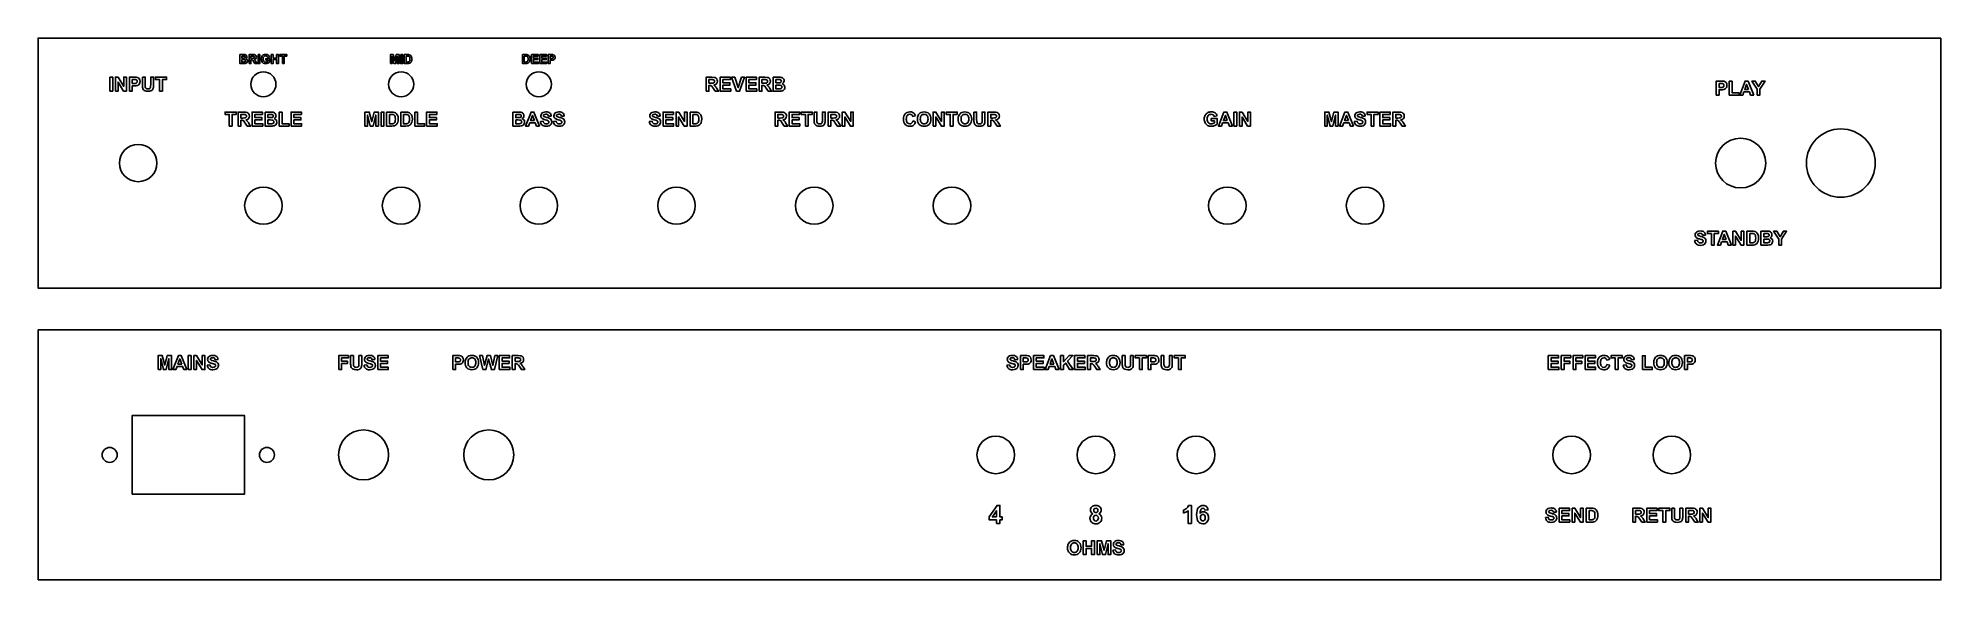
# Model space of a CAD drawing. Extents: x 36 to 1404, y 150 to 540.
import ezdxf

# ---------------------------------------------------------------- set-up
doc = ezdxf.new("R2010")
doc.units = 0
doc.layers.add('Amplified_Nation_-_WO_-_03_ARTWORK', color=7, linetype='CONTINUOUS')

msp = doc.modelspace()

# ---------------------------------------------------------------- linework, layer by layer
at = {"layer": 'Amplified_Nation_-_WO_-_03_ARTWORK', "color": 5}
for points in [[(1403.998965, 539.999986), (36.000999, 539.999986), (36.000999, 360.000991), (1403.998965, 360.000991)], [(198.000995, 515.698687)], [(297.000993, 515.698687)], [(396.00099, 515.698687)], [(1259.998969, 467.857388)], [(1331.998967, 474.570288)], [(108.000997, 463.392588)], [(198.001995, 432.790989)], [(297.001993, 432.790989)], [(396.00099, 432.790989)], [(495.000988, 432.790989)], [(594.000985, 432.790989)], [(693.001983, 432.790989)], [(891.000978, 432.790989)], [(989.998975, 432.790989)]]:
    msp.add_lwpolyline(points, close=True, dxfattribs=at)
at = {"layer": 'Amplified_Nation_-_WO_-_03_ARTWORK', "color": 7}
for points in [[(181.173095, 528.100787), (183.748095, 528.100787)], [(183.367095, 521.658787), (181.173095, 521.658787), (181.173095, 528.100787)], [(182.474095, 527.028787), (182.474095, 525.538787), (183.327095, 525.538787)], [(183.221095, 527.028787), (182.474095, 527.028787)], [(182.474095, 524.466787), (182.474095, 522.743787), (183.678095, 522.743787)], [(183.525095, 524.466787), (182.474095, 524.466787)], [(187.673095, 521.658487), (187.673095, 528.101487), (190.411095, 528.101487)], [(189.238095, 524.348487), (188.974095, 524.348487), (188.974095, 521.658487), (187.673095, 521.658487)], [(189.989095, 527.011487), (188.974095, 527.011487), (188.974095, 525.376487)], [(188.974095, 525.376487), (189.936095, 525.376487)], [(192.678095, 522.915487), (193.465095, 521.658487), (191.910095, 521.658487), (190.969095, 523.060487)], [(199.665495, 524.027287), (199.665495, 525.112287), (202.469495, 525.112287), (202.469495, 522.546287)], [(201.155495, 523.210287), (201.155495, 524.027287), (199.665495, 524.027287)], [(202.386495, 526.317287), (201.094495, 526.075287)], [(299.304493, 528.101187), (301.682492, 528.101187)], [(301.752492, 521.658187), (299.304493, 521.658187), (299.304493, 528.101187)], [(300.605492, 527.011187), (300.605492, 522.744187), (301.577492, 522.744187)], [(301.190492, 527.011187), (300.605492, 527.011187)], [(384.27709, 528.101187), (386.65509, 528.101187)], [(386.72509, 521.658187), (384.27709, 521.658187), (384.27709, 528.101187)], [(385.57809, 527.011187), (385.57809, 522.744187), (386.55009, 522.744187)], [(386.16309, 527.011187), (385.57809, 527.011187)], [(402.78689, 521.658187), (402.78689, 528.101187), (404.87489, 528.101187)], [(404.93689, 524.089187), (404.08789, 524.089187), (404.08789, 521.658187), (402.78689, 521.658187)], [(404.08789, 527.011187), (404.08789, 525.183187), (404.79989, 525.183187)], [(404.71689, 527.011187), (404.08789, 527.011187)], [(101.683997, 501.810687), (101.683997, 511.831687), (104.930997, 511.831687)], [(103.706997, 510.136687), (103.706997, 507.292687), (104.813997, 507.292687)], [(104.684997, 510.136687), (103.706997, 510.136687)], [(111.007797, 511.831987), (113.030797, 511.831987), (113.030797, 506.403987)], [(111.007797, 506.485987), (111.007797, 511.831987)], [(116.975797, 506.287987), (116.975797, 511.831987), (118.998797, 511.831987), (118.998797, 506.567987)], [(516.222087, 501.725287), (516.222087, 511.746287), (520.480087, 511.746287)], [(519.824087, 510.051287), (518.245087, 510.051287), (518.245087, 507.508287)], [(518.245087, 507.508287), (519.742087, 507.508287)], [(554.346086, 501.725287), (554.346086, 511.746287), (558.604086, 511.746287)], [(557.948086, 510.051287), (556.369086, 510.051287), (556.369086, 507.508287)], [(556.369086, 507.508287), (557.866086, 507.508287)], [(564.456486, 511.746287), (568.461486, 511.746287)], [(567.867486, 501.725287), (564.456486, 501.725287), (564.456486, 511.746287)], [(566.479486, 510.078287), (566.479486, 507.761287), (567.805486, 507.761287)], [(567.641486, 510.078287), (566.479486, 510.078287)], [(1242.476969, 498.989388), (1242.476969, 509.010387), (1245.722969, 509.010387)], [(1244.499969, 507.315387), (1244.499969, 504.471387), (1245.606969, 504.471387)], [(1245.476969, 507.315387), (1244.499969, 507.315387)], [(105.025997, 505.590687), (103.706997, 505.590687), (103.706997, 501.810687), (101.683997, 501.810687)], [(518.655087, 505.908287), (518.245087, 505.908287), (518.245087, 501.725287), (516.222087, 501.725287)], [(524.008087, 503.680287), (525.231087, 501.725287), (522.811087, 501.725287), (521.349087, 503.905287)], [(556.779086, 505.908287), (556.369086, 505.908287), (556.369086, 501.725287), (554.346086, 501.725287)], [(562.132086, 503.680287), (563.355086, 501.725287), (560.935086, 501.725287), (559.473086, 503.905287)], [(566.479486, 506.093287), (566.479486, 503.413287), (568.352486, 503.413287)], [(568.113486, 506.093287), (566.479486, 506.093287)], [(1245.817969, 502.769387), (1244.499969, 502.769387), (1244.499969, 498.989388), (1242.476969, 498.989388)], [(179.775796, 476.653988), (179.775796, 486.674988), (184.033795, 486.674988)], [(182.208795, 480.836988), (181.798795, 480.836988), (181.798795, 476.653988), (179.775796, 476.653988)], [(183.377795, 484.979988), (181.798795, 484.979988), (181.798795, 482.436988)], [(181.798795, 482.436988), (183.295795, 482.436988)], [(187.561795, 478.608988), (188.784795, 476.653988), (186.364795, 476.653988), (184.902795, 478.833988)], [(199.224095, 486.674988), (203.229095, 486.674988)], [(202.635095, 476.653988), (199.224095, 476.653988), (199.224095, 486.674988)], [(201.247095, 485.006988), (201.247095, 482.689988), (202.573095, 482.689988)], [(202.409095, 485.006988), (201.247095, 485.006988)], [(201.247095, 481.021988), (201.247095, 478.341988), (203.120095, 478.341988)], [(202.881095, 481.021988), (201.247095, 481.021988)], [(286.585893, 486.674988), (290.283893, 486.674988)], [(290.392893, 476.653988), (286.585893, 476.653988), (286.585893, 486.674988)], [(288.608893, 484.979988), (288.608893, 478.341988), (290.119893, 478.341988)], [(289.517893, 484.979988), (288.608893, 484.979988)], [(296.696193, 486.674988), (300.394192, 486.674988)], [(300.503192, 476.653988), (296.696193, 476.653988), (296.696193, 486.674988)], [(298.719193, 484.979988), (298.719193, 478.341988), (300.230192, 478.341988)], [(299.628193, 484.979988), (298.719193, 484.979988)], [(377.406691, 486.674988), (381.41169, 486.674988)], [(380.81769, 476.653988), (377.406691, 476.653988), (377.406691, 486.674988)], [(379.429691, 485.006988), (379.429691, 482.689988), (380.75569, 482.689988)], [(380.59169, 485.006988), (379.429691, 485.006988)], [(379.429691, 481.021988), (379.429691, 478.341988), (381.30269, 478.341988)], [(381.06369, 481.021988), (379.429691, 481.021988)], [(397.10739, 479.914588), (399.07639, 480.105588)], [(404.96839, 483.810588), (402.94539, 483.722588)], [(406.44529, 479.914588), (408.41429, 480.105588)], [(414.30629, 483.810588), (412.28329, 483.722588)], [(475.433088, 479.914588), (477.402088, 480.105588)], [(483.294088, 483.810588), (481.271088, 483.722588)], [(504.725487, 486.674988), (508.423487, 486.674988)], [(508.532487, 476.653988), (504.725487, 476.653988), (504.725487, 486.674988)], [(506.748487, 484.979988), (506.748487, 478.341988), (508.259487, 478.341988)], [(507.657487, 484.979988), (506.748487, 484.979988)], [(565.908186, 476.653988), (565.908186, 486.674988), (570.166186, 486.674988)], [(568.341186, 480.836988), (567.931186, 480.836988), (567.931186, 476.653988), (565.908186, 476.653988)], [(569.510186, 484.979988), (567.931186, 484.979988), (567.931186, 482.436988)], [(567.931186, 482.436988), (569.428186, 482.436988)], [(573.694186, 478.608988), (574.917186, 476.653988), (572.497186, 476.653988), (571.035186, 478.833988)], [(593.887185, 486.675288), (595.910185, 486.675288), (595.910185, 481.247288)], [(593.887185, 481.329288), (593.887185, 486.675288)], [(599.855185, 481.131288), (599.855185, 486.675288), (601.878185, 486.675288), (601.878185, 481.411288)], [(604.018485, 476.653988), (604.018485, 486.674988), (608.276485, 486.674988)], [(606.451485, 480.836988), (606.041485, 480.836988), (606.041485, 476.653988), (604.018485, 476.653988)], [(607.620485, 484.979988), (606.041485, 484.979988), (606.041485, 482.436988)], [(606.041485, 482.436988), (607.538485, 482.436988)], [(611.804485, 478.608988), (613.027485, 476.653988), (610.607485, 476.653988), (609.145485, 478.833988)], [(666.811983, 483.913388), (664.808983, 483.435388)], [(664.876983, 480.338388), (666.838983, 479.716388)], [(708.749982, 486.675288), (710.772982, 486.675288), (710.772982, 481.247288)], [(708.749982, 481.329288), (708.749982, 486.675288)], [(714.717982, 481.131288), (714.717982, 486.675288), (716.740982, 486.675288), (716.740982, 481.411288)], [(718.881282, 476.653988), (718.881282, 486.674988), (723.139282, 486.674988)], [(721.314282, 480.836988), (720.904282, 480.836988), (720.904282, 476.653988), (718.881282, 476.653988)], [(722.483282, 484.979988), (720.904282, 484.979988), (720.904282, 482.436988)], [(720.904282, 482.436988), (722.401282, 482.436988)], [(726.667282, 478.608988), (727.890282, 476.653988), (725.470282, 476.653988), (724.008282, 478.833988)], [(879.406178, 480.338388), (879.406178, 482.026388), (883.767178, 482.026388), (883.767178, 478.034388)], [(881.723178, 479.067388), (881.723178, 480.338388), (879.406178, 480.338388)], [(883.637178, 483.900388), (881.628178, 483.524388)], [(982.264575, 479.914588), (984.233575, 480.105588)], [(990.125575, 483.810588), (988.102575, 483.722588)], [(1010.013075, 476.653988), (1010.013075, 486.674988), (1014.270075, 486.674988)], [(1012.446075, 480.836988), (1012.036075, 480.836988), (1012.036075, 476.653988), (1010.013075, 476.653988)], [(1013.614075, 484.979988), (1012.036075, 484.979988), (1012.036075, 482.436988)], [(1012.036075, 482.436988), (1013.532075, 482.436988)], [(1017.798075, 478.608988), (1019.022075, 476.653988), (1016.602075, 476.653988), (1015.140075, 478.833988)], [(1234.792569, 398.14939), (1232.769569, 398.06139)], [(1264.508268, 401.01379), (1268.207268, 401.01379)], [(1268.316268, 390.99279), (1264.508268, 390.99279), (1264.508268, 401.01379)], [(1266.531268, 399.31879), (1266.531268, 392.68079), (1268.043268, 392.68079)], [(1267.441268, 399.31879), (1266.531268, 399.31879)], [(1274.633268, 401.01379), (1278.638268, 401.01379)], [(1278.043268, 390.99279), (1274.633268, 390.99279), (1274.633268, 401.01379)], [(1276.656268, 399.34579), (1276.656268, 397.02879), (1277.982268, 397.02879)], [(1277.818268, 399.34579), (1276.656268, 399.34579)], [(1226.931569, 394.25339), (1228.900569, 394.44439)], [(1276.656268, 395.36079), (1276.656268, 392.68079), (1278.529268, 392.68079)], [(1278.289268, 395.36079), (1276.656268, 395.36079)], [(157.569296, 304.701692), (159.538296, 304.892692)], [(165.430296, 308.597692), (163.407296, 308.509692)], [(260.720193, 311.462392), (262.743193, 311.462392), (262.743193, 306.034392)], [(260.720193, 306.116392), (260.720193, 311.462392)], [(266.688193, 305.918392), (266.688193, 311.462392), (268.711193, 311.462392), (268.711193, 306.198392)], [(270.331493, 304.701692), (272.300493, 304.892692)], [(278.192493, 308.597692), (276.169493, 308.509692)], [(334.102492, 301.441092), (334.102492, 311.462092), (337.349492, 311.462092)], [(337.444492, 305.221092), (336.125492, 305.221092), (336.125492, 301.441092), (334.102492, 301.441092)], [(336.125492, 309.767092), (336.125492, 306.923092), (337.232492, 306.923092)], [(337.103492, 309.767092), (336.125492, 309.767092)], [(376.888591, 301.441092), (376.888591, 311.462092), (381.14659, 311.462092)], [(379.321591, 305.624092), (378.911591, 305.624092), (378.911591, 301.441092), (376.888591, 301.441092)], [(380.49059, 309.767092), (378.911591, 309.767092), (378.911591, 307.224092)], [(378.911591, 307.224092), (380.40859, 307.224092)], [(384.67459, 303.396092), (385.89759, 301.441092), (383.47759, 301.441092), (382.01559, 303.621092)], [(732.443782, 304.701692), (734.412782, 304.892692)], [(740.304781, 308.597692), (738.281782, 308.509692)], [(742.294881, 301.441092), (742.294881, 311.462092), (745.541881, 311.462092)], [(745.636881, 305.221092), (744.317881, 305.221092), (744.317881, 301.441092), (742.294881, 301.441092)], [(744.317881, 309.767092), (744.317881, 306.923092), (745.424881, 306.923092)], [(745.295881, 309.767092), (744.317881, 309.767092)], [(790.53608, 301.441092), (790.53608, 311.462092), (794.79508, 311.462092)], [(792.96908, 305.624092), (792.55908, 305.624092), (792.55908, 301.441092), (790.53608, 301.441092)], [(794.13908, 309.767092), (792.55908, 309.767092), (792.55908, 307.224092)], [(792.55908, 307.224092), (794.05708, 307.224092)], [(798.32208, 303.396092), (799.54508, 301.441092), (797.12508, 301.441092), (795.66208, 303.621092)], [(815.40428, 311.462392), (817.42728, 311.462392), (817.42728, 306.034392)], [(815.40428, 306.116392), (815.40428, 311.462392)], [(821.373279, 305.918392), (821.373279, 311.462392), (823.396279, 311.462392), (823.396279, 306.198392)], [(834.080479, 301.441092), (834.080479, 311.462092), (837.328479, 311.462092)], [(837.423479, 305.221092), (836.103479, 305.221092), (836.103479, 301.441092), (834.080479, 301.441092)], [(836.103479, 309.767092), (836.103479, 306.923092), (837.210479, 306.923092)], [(837.082479, 309.767092), (836.103479, 309.767092)], [(843.404279, 311.462392), (845.427279, 311.462392), (845.427279, 306.034392)], [(843.404279, 306.116392), (843.404279, 311.462392)], [(849.373279, 305.918392), (849.373279, 311.462392), (851.396279, 311.462392), (851.396279, 306.198392)], [(1165.823671, 308.700492), (1163.820671, 308.222492)], [(1163.888671, 305.125492), (1165.850671, 304.503492)], [(1175.625971, 304.701692), (1177.594971, 304.892692)], [(1183.48697, 308.597692), (1181.46397, 308.509692)], [(1219.69767, 301.441092), (1219.69767, 311.462092), (1222.944669, 311.462092)], [(1223.039669, 305.221092), (1221.720669, 305.221092), (1221.720669, 301.441092), (1219.69767, 301.441092)], [(1221.720669, 309.767092), (1221.720669, 306.923092), (1222.827669, 306.923092)], [(1222.698669, 309.767092), (1221.720669, 309.767092)], [(859.521579, 198.113695), (859.521579, 200.354695)], [(865.181578, 190.677695), (862.712578, 190.677695), (862.712578, 199.985695)], [(863.177578, 203.615695), (865.181578, 203.615695), (865.181578, 190.677695)], [(877.240578, 200.407495), (874.849578, 200.143495)], [(1119.689472, 194.901395), (1121.658472, 195.092395)], [(1127.550472, 198.797395), (1125.527472, 198.709395)], [(1148.981871, 201.661795), (1152.679871, 201.661795)], [(1152.788871, 191.640795), (1148.981871, 191.640795), (1148.981871, 201.661795)], [(1151.004871, 199.966795), (1151.004871, 193.328795), (1152.515871, 193.328795)], [(1151.913871, 199.966795), (1151.004871, 199.966795)], [(1182.44377, 191.640795), (1182.44377, 201.661795), (1186.70277, 201.661795)], [(1184.87677, 195.823795), (1184.46677, 195.823795), (1184.46677, 191.640795), (1182.44377, 191.640795)], [(1186.04677, 199.966795), (1184.46677, 199.966795), (1184.46677, 197.423795)], [(1184.46677, 197.423795), (1185.96477, 197.423795)], [(1190.23077, 193.595795), (1191.45277, 191.640795), (1189.03277, 191.640795), (1187.57077, 193.820795)], [(1210.42377, 201.662095), (1212.44677, 201.662095), (1212.44677, 196.234095)], [(1210.42377, 196.316095), (1210.42377, 201.662095)], [(1216.39077, 196.118095), (1216.39077, 201.662095), (1218.41377, 201.662095), (1218.41377, 196.398095)], [(1220.555069, 191.640795), (1220.555069, 201.661795), (1224.812069, 201.661795)], [(1222.988069, 195.823795), (1222.578069, 195.823795), (1222.578069, 191.640795), (1220.555069, 191.640795)], [(1224.156069, 199.966795), (1222.578069, 199.966795), (1222.578069, 197.423795)], [(1222.578069, 197.423795), (1224.074069, 197.423795)], [(1228.340069, 193.595795), (1229.564069, 191.640795), (1227.144069, 191.640795), (1225.682069, 193.820795)], [(808.66798, 171.501996), (810.63698, 171.692996)], [(816.52898, 175.397996), (814.50598, 175.309996)]]:
    msp.add_lwpolyline(points, dxfattribs=at)
for points in [[(194.127995, 528.100987), (195.428995, 528.100987), (195.428995, 521.658987), (194.127995, 521.658987)], [(203.673295, 521.658687), (203.673295, 528.100687), (204.974295, 528.100687), (204.974295, 525.565687), (207.523295, 525.565687), (207.523295, 528.100687), (208.823295, 528.100687), (208.823295, 521.658687), (207.523295, 521.658687), (207.523295, 524.475687), (204.974295, 524.475687), (204.974295, 521.658687)], [(211.618695, 521.658687), (211.618695, 527.011687), (209.707695, 527.011687), (209.707695, 528.100687), (214.826695, 528.100687), (214.826695, 527.011687), (212.919695, 527.011687), (212.919695, 521.658687)], [(289.293893, 521.658687), (289.293893, 528.100687), (291.240893, 528.100687), (292.409893, 523.706687), (293.564893, 528.100687), (295.516893, 528.100687), (295.516893, 521.658687), (294.308893, 521.658687), (294.308893, 526.729687), (293.028893, 521.658687), (291.776893, 521.658687), (290.502893, 526.729687), (290.502893, 521.658687)], [(296.769993, 528.100987), (298.070993, 528.100987), (298.070993, 521.658987), (296.769993, 521.658987)], [(390.78119, 521.658687), (390.78119, 528.100687), (395.55819, 528.100687), (395.55819, 527.011687), (392.08219, 527.011687), (392.08219, 525.582687), (395.31619, 525.582687), (395.31619, 524.497687), (392.08219, 524.497687), (392.08219, 522.743687), (395.68119, 522.743687), (395.68119, 521.658687)], [(396.78419, 521.658687), (396.78419, 528.100687), (401.56119, 528.100687), (401.56119, 527.011687), (398.08519, 527.011687), (398.08519, 525.582687), (401.31919, 525.582687), (401.31919, 524.497687), (398.08519, 524.497687), (398.08519, 522.743687), (401.68419, 522.743687), (401.68419, 521.658687)], [(87.621998, 511.831987), (89.644998, 511.831987), (89.644998, 501.810987), (87.621998, 501.810987)], [(91.593798, 501.810487), (91.593798, 511.831487), (93.562798, 511.831487), (97.663798, 505.139487), (97.663798, 511.831487), (99.543798, 511.831487), (99.543798, 501.810487), (97.513798, 501.810487), (93.473798, 508.345487), (93.473798, 501.810487)], [(123.387697, 501.810487), (123.387697, 510.136487), (120.413697, 510.136487), (120.413697, 511.831487), (128.377697, 511.831487), (128.377697, 510.136487), (125.410697, 510.136487), (125.410697, 501.810487)], [(526.325187, 501.725087), (526.325187, 511.746087), (533.756187, 511.746087), (533.756187, 510.051087), (528.348187, 510.051087), (528.348187, 507.829087), (533.380187, 507.829087), (533.380187, 506.141087), (528.348187, 506.141087), (528.348187, 503.413087), (533.947187, 503.413087), (533.947187, 501.725087)], [(538.219687, 501.725087), (534.637687, 511.746087), (536.831687, 511.746087), (539.367687, 504.329087), (541.822686, 511.746087), (543.968686, 511.746087), (540.379686, 501.725087)], [(545.000986, 501.725087), (545.000986, 511.746087), (552.431986, 511.746087), (552.431986, 510.051087), (547.023986, 510.051087), (547.023986, 507.829087), (552.055986, 507.829087), (552.055986, 506.141087), (547.023986, 506.141087), (547.023986, 503.413087), (552.622986, 503.413087), (552.622986, 501.725087)], [(1251.869069, 498.989288), (1251.869069, 508.928287), (1253.892069, 508.928287), (1253.892069, 500.677287), (1258.924069, 500.677287), (1258.924069, 498.989288)], [(1269.402668, 498.989088), (1267.200668, 498.989088), (1266.325668, 501.266087), (1262.320668, 501.266087), (1261.493668, 498.989088), (1259.347669, 498.989088), (1263.249668, 509.011087), (1265.390668, 509.011087)], [(1265.677668, 502.954087), (1264.296668, 506.673087), (1262.943668, 502.954087)], [(1271.822268, 498.989288), (1271.822268, 503.207287), (1268.152268, 509.010287), (1270.523268, 509.010287), (1272.883268, 505.046287), (1275.193268, 509.010287), (1277.523268, 509.010287), (1273.840268, 503.193287), (1273.840268, 498.989288)], [(173.472696, 476.653788), (173.472696, 484.979788), (170.498696, 484.979788), (170.498696, 486.674788), (178.462696, 486.674788), (178.462696, 484.979788), (175.495696, 484.979788), (175.495696, 476.653788)], [(189.878895, 476.653788), (189.878895, 486.674788), (197.309895, 486.674788), (197.309895, 484.979788), (191.901895, 484.979788), (191.901895, 482.757788), (196.933895, 482.757788), (196.933895, 481.069788), (191.901895, 481.069788), (191.901895, 478.341788), (197.500895, 478.341788), (197.500895, 476.653788)], [(209.381795, 476.653788), (209.381795, 486.592788), (211.404795, 486.592788), (211.404795, 478.341788), (216.436795, 478.341788), (216.436795, 476.653788)], [(217.878895, 476.653788), (217.878895, 486.674788), (225.309894, 486.674788), (225.309894, 484.979788), (219.901895, 484.979788), (219.901895, 482.757788), (224.933894, 482.757788), (224.933894, 481.069788), (219.901895, 481.069788), (219.901895, 478.341788), (225.500894, 478.341788), (225.500894, 476.653788)], [(271.013193, 476.653788), (271.013193, 486.674788), (274.041193, 486.674788), (275.860193, 479.839788), (277.658193, 486.674788), (280.693193, 486.674788), (280.693193, 476.653788), (278.813193, 476.653788), (278.813193, 484.542788), (276.824193, 476.653788), (274.875193, 476.653788), (272.893193, 484.542788), (272.893193, 476.653788)], [(282.640993, 486.674988), (284.663993, 486.674988), (284.663993, 476.653988), (282.640993, 476.653988)], [(306.867692, 476.653788), (306.867692, 486.592788), (308.890692, 486.592788), (308.890692, 478.341788), (313.922692, 478.341788), (313.922692, 476.653788)], [(315.364692, 476.653788), (315.364692, 486.674788), (322.795692, 486.674788), (322.795692, 484.979788), (317.387692, 484.979788), (317.387692, 482.757788), (322.419692, 482.757788), (322.419692, 481.069788), (317.387692, 481.069788), (317.387692, 478.341788), (322.986692, 478.341788), (322.986692, 476.653788)], [(396.54729, 476.653688), (394.34529, 476.653688), (393.47029, 478.930688), (389.46529, 478.930688), (388.63729, 476.653688), (386.49129, 476.653688), (390.39429, 486.675688), (392.53429, 486.675688)], [(392.82129, 480.618688), (391.44029, 484.337688), (390.08729, 480.618688)], [(485.283688, 476.653788), (485.283688, 486.674788), (492.714688, 486.674788), (492.714688, 484.979788), (487.306688, 484.979788), (487.306688, 482.757788), (492.338688, 482.757788), (492.338688, 481.069788), (487.306688, 481.069788), (487.306688, 478.341788), (492.905688, 478.341788), (492.905688, 476.653788)], [(494.642088, 476.653788), (494.642088, 486.674788), (496.611088, 486.674788), (500.712087, 479.982788), (500.712087, 486.674788), (502.592087, 486.674788), (502.592087, 476.653788), (500.562087, 476.653788), (496.522088, 483.188788), (496.522088, 476.653788)], [(576.011186, 476.653788), (576.011186, 486.674788), (583.442185, 486.674788), (583.442185, 484.979788), (578.034186, 484.979788), (578.034186, 482.757788), (583.066185, 482.757788), (583.066185, 481.069788), (578.034186, 481.069788), (578.034186, 478.341788), (583.633185, 478.341788), (583.633185, 476.653788)], [(587.604985, 476.653788), (587.604985, 484.979788), (584.630985, 484.979788), (584.630985, 486.674788), (592.594985, 486.674788), (592.594985, 484.979788), (589.627985, 484.979788), (589.627985, 476.653788)], [(614.142085, 476.653788), (614.142085, 486.674788), (616.111085, 486.674788), (620.212084, 479.982788), (620.212084, 486.674788), (622.092084, 486.674788), (622.092084, 476.653788), (620.062084, 476.653788), (616.022085, 483.188788), (616.022085, 476.653788)], [(679.485383, 476.653788), (679.485383, 486.674788), (681.454383, 486.674788), (685.555383, 479.982788), (685.555383, 486.674788), (687.435383, 486.674788), (687.435383, 476.653788), (685.405383, 476.653788), (681.365383, 483.188788), (681.365383, 476.653788)], [(691.831083, 476.653788), (691.831083, 484.979788), (688.857083, 484.979788), (688.857083, 486.674788), (696.821083, 486.674788), (696.821083, 484.979788), (693.854083, 484.979788), (693.854083, 476.653788)], [(894.671278, 476.653688), (892.469278, 476.653688), (891.594278, 478.930688), (887.589278, 478.930688), (886.761278, 476.653688), (884.615278, 476.653688), (888.518278, 486.675688), (890.658278, 486.675688)], [(890.945278, 480.618688), (889.564278, 484.337688), (888.211278, 480.618688)], [(895.682978, 486.674988), (897.705978, 486.674988), (897.705978, 476.653988), (895.682978, 476.653988)], [(899.654278, 476.653788), (899.654278, 486.674788), (901.623277, 486.674788), (905.724277, 479.982788), (905.724277, 486.674788), (907.604277, 486.674788), (907.604277, 476.653788), (905.574277, 476.653788), (901.534277, 483.188788), (901.534277, 476.653788)], [(960.977476, 476.653788), (960.977476, 486.674788), (964.006476, 486.674788), (965.825476, 479.839788), (967.622476, 486.674788), (970.657476, 486.674788), (970.657476, 476.653788), (968.778476, 476.653788), (968.778476, 484.542788), (966.788476, 476.653788), (964.840476, 476.653788), (962.858476, 484.542788), (962.858476, 476.653788)], [(981.704475, 476.653688), (979.502476, 476.653688), (978.627476, 478.930688), (974.622476, 478.930688), (973.795476, 476.653688), (971.649476, 476.653688), (975.551476, 486.675688), (977.692476, 486.675688)], [(977.979476, 480.618688), (976.598476, 484.337688), (975.245476, 480.618688)], [(994.372075, 476.653788), (994.372075, 484.979788), (991.397075, 484.979788), (991.397075, 486.674788), (999.362075, 486.674788), (999.362075, 484.979788), (996.395075, 484.979788), (996.395075, 476.653788)], [(1000.666975, 476.653788), (1000.666975, 486.674788), (1008.098975, 486.674788), (1008.098975, 484.979788), (1002.689975, 484.979788), (1002.689975, 482.757788), (1007.721975, 482.757788), (1007.721975, 481.069788), (1002.689975, 481.069788), (1002.689975, 478.341788), (1008.289975, 478.341788), (1008.289975, 476.653788)], [(1239.037069, 390.99269), (1239.037069, 399.31869), (1236.064069, 399.31869), (1236.064069, 401.01369), (1244.027069, 401.01369), (1244.027069, 399.31869), (1241.060069, 399.31869), (1241.060069, 390.99269)], [(1253.332469, 390.99249), (1251.130469, 390.99249), (1250.255469, 393.26949), (1246.250469, 393.26949), (1245.421469, 390.99249), (1243.275469, 390.99249), (1247.179469, 401.01449), (1249.318469, 401.01449)], [(1249.605469, 394.95749), (1248.224469, 398.67649), (1246.871469, 394.95749)], [(1254.425769, 390.99269), (1254.425769, 401.01369), (1256.394769, 401.01369), (1260.495768, 394.32169), (1260.495768, 401.01369), (1262.374768, 401.01369), (1262.374768, 390.99269), (1260.345768, 390.99269), (1256.304769, 397.52769), (1256.304769, 390.99269)], [(1287.367168, 390.99269), (1287.367168, 395.21069), (1283.697168, 401.01369), (1286.068168, 401.01369), (1288.428168, 397.04969), (1290.738168, 401.01369), (1293.068168, 401.01369), (1289.385168, 395.19669), (1289.385168, 390.99269)], [(122.282197, 301.440892), (122.282197, 311.461892), (125.310197, 311.461892), (127.129197, 304.626892), (128.927197, 311.461892), (131.962197, 311.461892), (131.962197, 301.440892), (130.082197, 301.440892), (130.082197, 309.329892), (128.093197, 301.440892), (126.144197, 301.440892), (124.162197, 309.329892), (124.162197, 301.440892)], [(143.009196, 301.440792), (140.807196, 301.440792), (139.932197, 303.717792), (135.927197, 303.717792), (135.099197, 301.440792), (132.953197, 301.440792), (136.856197, 311.462792), (138.996197, 311.462792)], [(139.283197, 305.405792), (137.902197, 309.124792), (136.549197, 305.405792)], [(144.020996, 311.461992), (146.043996, 311.461992), (146.043996, 301.440992), (144.020996, 301.440992)], [(147.992196, 301.440892), (147.992196, 311.461892), (149.961196, 311.461892), (154.062196, 304.769892), (154.062196, 311.461892), (155.942196, 311.461892), (155.942196, 301.440892), (153.912196, 301.440892), (149.872196, 307.975892), (149.872196, 301.440892)], [(252.195794, 301.440892), (252.195794, 311.461892), (259.065794, 311.461892), (259.065794, 309.766892), (254.218794, 309.766892), (254.218794, 307.394892), (258.402794, 307.394892), (258.402794, 305.699892), (254.218794, 305.699892), (254.218794, 301.440892)], [(280.182093, 301.440892), (280.182093, 311.461892), (287.613093, 311.461892), (287.613093, 309.766892), (282.205093, 309.766892), (282.205093, 307.544892), (287.237093, 307.544892), (287.237093, 305.856892), (282.205093, 305.856892), (282.205093, 303.128892), (287.804093, 303.128892), (287.804093, 301.440892)], [(355.751491, 301.440892), (353.358491, 311.461892), (355.430491, 311.461892), (356.940491, 304.578892), (358.772491, 311.461892), (361.179491, 311.461892), (362.936491, 304.461892), (364.474491, 311.461892), (366.511491, 311.461892), (364.077491, 301.440892), (361.931491, 301.440892), (359.935491, 308.932892), (357.945491, 301.440892)], [(367.543491, 301.440892), (367.543491, 311.461892), (374.974491, 311.461892), (374.974491, 309.766892), (369.566491, 309.766892), (369.566491, 307.544892), (374.598491, 307.544892), (374.598491, 305.856892), (369.566491, 305.856892), (369.566491, 303.128892), (375.165491, 303.128892), (375.165491, 301.440892)], [(751.632281, 301.440892), (751.632281, 311.461892), (759.063281, 311.461892), (759.063281, 309.766892), (753.655281, 309.766892), (753.655281, 307.544892), (758.687281, 307.544892), (758.687281, 305.856892), (753.655281, 305.856892), (753.655281, 303.128892), (759.254281, 303.128892), (759.254281, 301.440892)], [(770.007681, 301.440792), (767.805681, 301.440792), (766.930681, 303.717792), (762.925681, 303.717792), (762.097681, 301.440792), (759.951681, 301.440792), (763.854681, 311.462792), (765.994681, 311.462792)], [(766.281681, 305.405792), (764.900681, 309.124792), (763.547681, 305.405792)], [(771.107881, 301.440892), (771.107881, 311.461892), (773.130881, 311.461892), (773.130881, 307.011892), (777.218881, 311.461892), (779.939881, 311.461892), (776.166881, 307.558892), (780.14488, 301.440892), (777.526881, 301.440892), (774.771881, 306.143892), (773.130881, 304.468892), (773.130881, 301.440892)], [(781.19088, 301.440892), (781.19088, 311.461892), (788.62188, 311.461892), (788.62188, 309.766892), (783.21388, 309.766892), (783.21388, 307.544892), (788.24588, 307.544892), (788.24588, 305.856892), (783.21388, 305.856892), (783.21388, 303.128892), (788.81288, 303.128892), (788.81288, 301.440892)], [(827.785179, 301.440892), (827.785179, 309.766892), (824.810179, 309.766892), (824.810179, 311.461892), (832.775179, 311.461892), (832.775179, 309.766892), (829.808179, 309.766892), (829.808179, 301.440892)], [(855.785179, 301.440892), (855.785179, 309.766892), (852.810179, 309.766892), (852.810179, 311.461892), (860.775178, 311.461892), (860.775178, 309.766892), (857.808179, 309.766892), (857.808179, 301.440892)], [(1121.697272, 301.440892), (1121.697272, 311.461892), (1129.128272, 311.461892), (1129.128272, 309.766892), (1123.720272, 309.766892), (1123.720272, 307.544892), (1128.752272, 307.544892), (1128.752272, 305.856892), (1123.720272, 305.856892), (1123.720272, 303.128892), (1129.319272, 303.128892), (1129.319272, 301.440892)], [(1131.048772, 301.440892), (1131.048772, 311.461892), (1137.918772, 311.461892), (1137.918772, 309.766892), (1133.071772, 309.766892), (1133.071772, 307.394892), (1137.255772, 307.394892), (1137.255772, 305.699892), (1133.071772, 305.699892), (1133.071772, 301.440892)], [(1139.600572, 301.440892), (1139.600572, 311.461892), (1146.470571, 311.461892), (1146.470571, 309.766892), (1141.623571, 309.766892), (1141.623571, 307.394892), (1145.807571, 307.394892), (1145.807571, 305.699892), (1141.623571, 305.699892), (1141.623571, 301.440892)], [(1148.138671, 301.440892), (1148.138671, 311.461892), (1155.569671, 311.461892), (1155.569671, 309.766892), (1150.161671, 309.766892), (1150.161671, 307.544892), (1155.193671, 307.544892), (1155.193671, 305.856892), (1150.161671, 305.856892), (1150.161671, 303.128892), (1155.760671, 303.128892), (1155.760671, 301.440892)], [(1169.842771, 301.440892), (1169.842771, 309.766892), (1166.868771, 309.766892), (1166.868771, 311.461892), (1174.832771, 311.461892), (1174.832771, 309.766892), (1171.865771, 309.766892), (1171.865771, 301.440892)], [(1189.42087, 301.440892), (1189.42087, 311.379892), (1191.44387, 311.379892), (1191.44387, 303.128892), (1196.47587, 303.128892), (1196.47587, 301.440892)], [(725.102082, 190.677395), (725.102082, 193.270395), (719.829082, 193.270395), (719.829082, 195.432395), (725.418082, 203.615395), (727.493082, 203.615395), (727.493082, 195.441395), (729.092082, 195.441395), (729.092082, 193.270395), (727.493082, 193.270395), (727.493082, 190.677395)], [(725.102082, 195.441395), (725.102082, 199.844395), (722.140082, 195.441395)], [(1129.539972, 191.640595), (1129.539972, 201.661595), (1136.970972, 201.661595), (1136.970972, 199.966595), (1131.562972, 199.966595), (1131.562972, 197.744595), (1136.594972, 197.744595), (1136.594972, 196.056595), (1131.562972, 196.056595), (1131.562972, 193.328595), (1137.161972, 193.328595), (1137.161972, 191.640595)], [(1138.898372, 191.640595), (1138.898372, 201.661595), (1140.867371, 201.661595), (1144.968371, 194.969595), (1144.968371, 201.661595), (1146.848371, 201.661595), (1146.848371, 191.640595), (1144.818371, 191.640595), (1140.778371, 198.175595), (1140.778371, 191.640595)], [(1192.54687, 191.640595), (1192.54687, 201.661595), (1199.97887, 201.661595), (1199.97887, 199.966595), (1194.56987, 199.966595), (1194.56987, 197.744595), (1199.60187, 197.744595), (1199.60187, 196.056595), (1194.56987, 196.056595), (1194.56987, 193.328595), (1200.16987, 193.328595), (1200.16987, 191.640595)], [(1204.14057, 191.640595), (1204.14057, 199.966595), (1201.16757, 199.966595), (1201.16757, 201.661595), (1209.13057, 201.661595), (1209.13057, 199.966595), (1206.16357, 199.966595), (1206.16357, 191.640595)], [(1230.677669, 191.640595), (1230.677669, 201.661595), (1232.646669, 201.661595), (1236.747669, 194.969595), (1236.747669, 201.661595), (1238.628669, 201.661595), (1238.628669, 191.640595), (1236.597669, 191.640595), (1232.558669, 198.175595), (1232.558669, 191.640595)], [(787.41498, 168.241196), (787.41498, 178.262196), (789.43798, 178.262196), (789.43798, 174.318196), (793.40298, 174.318196), (793.40298, 178.262196), (795.42698, 178.262196), (795.42698, 168.241196), (793.40298, 168.241196), (793.40298, 172.623196), (789.43798, 172.623196), (789.43798, 168.241196)], [(797.49118, 168.241196), (797.49118, 178.262196), (800.51918, 178.262196), (802.33818, 171.427196), (804.13618, 178.262196), (807.17118, 178.262196), (807.17118, 168.241196), (805.29118, 168.241196), (805.29118, 176.130196), (803.30218, 168.241196), (801.35318, 168.241196), (799.37118, 176.130196), (799.37118, 168.241196)]]:
    msp.add_lwpolyline(points, close=True, dxfattribs=at)
at = {"layer": 'Amplified_Nation_-_WO_-_03_ARTWORK', "color": 1}
for points in [[(35.999999, 150.010996), (1403.999965, 150.010996), (1403.999965, 330.010992), (35.999999, 330.010992)], [(103.680997, 211.643995), (184.320995, 211.643995), (184.320995, 268.379993), (103.680997, 268.379993)], [(82.098598, 240.010694)], [(195.138695, 240.010694)], [(287.999993, 240.010694)], [(341.999991, 240.010694)], [(710.999482, 240.010694)], [(782.99998, 240.010694)], [(854.999979, 240.010694)], [(1124.999972, 240.010694)], [(1196.99997, 240.010694)]]:
    msp.add_lwpolyline(points, close=True, dxfattribs=at)
at = {"layer": 'Amplified_Nation_-_WO_-_03_ARTWORK', "color": 7}
for points in [[(184.333095, 527.006787), (184.204095, 527.021787), (183.833095, 527.028787), (183.221095, 527.028787)], [(183.327095, 525.538787), (183.833095, 525.538787), (184.149095, 525.546787), (184.272095, 525.560787)], [(184.935095, 521.702787), (184.718095, 521.678787), (184.196095, 521.664787), (183.367095, 521.658787)], [(184.678095, 524.374787), (184.500095, 524.435787), (184.117095, 524.466787), (183.525095, 524.466787)], [(183.678095, 522.743787), (184.147095, 522.743787), (184.445095, 522.757787), (184.571095, 522.783787)], [(183.748095, 528.100787), (184.258095, 528.100787), (184.638095, 528.079787), (184.889095, 528.037787)], [(184.272095, 525.560787), (184.495095, 525.587787), (184.669095, 525.664787), (184.796095, 525.791787)], [(184.823095, 526.780787), (184.713095, 526.904787), (184.550095, 526.980787), (184.333095, 527.006787)], [(184.571095, 522.783787), (184.764095, 522.818787), (184.921095, 522.904787), (185.042095, 523.040787)], [(185.084095, 524.079787), (184.991095, 524.214787), (184.855095, 524.312787), (184.678095, 524.374787)], [(184.796095, 525.791787), (184.924095, 525.919787), (184.988095, 526.086787), (184.988095, 526.294787)], [(184.988095, 526.294787), (184.988095, 526.493787), (184.933095, 526.655787), (184.823095, 526.780787)], [(184.889095, 528.037787), (185.139095, 527.994787), (185.364095, 527.905787), (185.561095, 527.771787)], [(185.807095, 522.008787), (185.572095, 521.841787), (185.281095, 521.740787), (184.935095, 521.702787)], [(185.042095, 523.040787), (185.164095, 523.176787), (185.225095, 523.359787), (185.225095, 523.587787)], [(185.225095, 523.587787), (185.225095, 523.780787), (185.178095, 523.945787), (185.084095, 524.079787)], [(186.009095, 525.648787), (185.847095, 525.396787), (185.626095, 525.207787), (185.348095, 525.081787)], [(185.348095, 525.081787), (185.741095, 524.967787), (186.042095, 524.772787), (186.253095, 524.497787)], [(185.561095, 527.771787), (185.759095, 527.636787), (185.924095, 527.457787), (186.056095, 527.232787)], [(186.366095, 522.671787), (186.229095, 522.394787), (186.043095, 522.173787), (185.807095, 522.008787)], [(186.253095, 526.479787), (186.253095, 526.177787), (186.172095, 525.900787), (186.009095, 525.648787)], [(186.056095, 527.232787), (186.188095, 527.008787), (186.253095, 526.757787), (186.253095, 526.479787)], [(186.253095, 524.497787), (186.464095, 524.221787), (186.570095, 523.898787), (186.570095, 523.526787)], [(186.570095, 523.526787), (186.570095, 523.233787), (186.501095, 522.948787), (186.366095, 522.671787)], [(189.892095, 524.275487), (189.754095, 524.323487), (189.536095, 524.348487), (189.238095, 524.348487)], [(190.284095, 524.007487), (190.161095, 524.137487), (190.030095, 524.227487), (189.892095, 524.275487)], [(189.936095, 525.376487), (190.560095, 525.376487), (190.950095, 525.402487), (191.105095, 525.455487)], [(190.938095, 526.989487), (190.832095, 527.003487), (190.516095, 527.011487), (189.989095, 527.011487)], [(190.969095, 523.060487), (190.635095, 523.561487), (190.407095, 523.876487), (190.284095, 524.007487)], [(190.411095, 528.101487), (191.099095, 528.101487), (191.600095, 528.043487), (191.912095, 527.927487)], [(191.428095, 526.736487), (191.312095, 526.869487), (191.149095, 526.954487), (190.938095, 526.989487)], [(191.105095, 525.455487), (191.260095, 525.508487), (191.382095, 525.599487), (191.470095, 525.728487)], [(192.516095, 525.097487), (192.232095, 524.782487), (191.807095, 524.584487), (191.242095, 524.501487)], [(191.242095, 524.501487), (191.523095, 524.337487), (191.754095, 524.157487), (191.938095, 523.961487)], [(191.602095, 526.211487), (191.602095, 526.428487), (191.543095, 526.603487), (191.428095, 526.736487)], [(191.470095, 525.728487), (191.558095, 525.856487), (191.602095, 526.018487), (191.602095, 526.211487)], [(191.912095, 527.927487), (192.224095, 527.811487), (192.473095, 527.605487), (192.661095, 527.310487)], [(191.938095, 523.961487), (192.120095, 523.765487), (192.368095, 523.416487), (192.678095, 522.915487)], [(192.942095, 526.294487), (192.942095, 525.811487), (192.800095, 525.412487), (192.516095, 525.097487)], [(192.661095, 527.310487), (192.848095, 527.014487), (192.942095, 526.675487), (192.942095, 526.294487)], [(196.444495, 524.902287), (196.444495, 525.572287), (196.585495, 526.169287), (196.866495, 526.690287)], [(196.822495, 523.186287), (196.570495, 523.711287), (196.444495, 524.283287), (196.444495, 524.902287)], [(197.951495, 521.973287), (197.450495, 522.255287), (197.074495, 522.659287), (196.822495, 523.186287)], [(196.866495, 526.690287), (197.147495, 527.212287), (197.559495, 527.611287), (198.101495, 527.890287)], [(198.288495, 526.558287), (197.952495, 526.198287), (197.784495, 525.663287), (197.784495, 524.954287)], [(197.784495, 524.954287), (197.784495, 524.190287), (197.954495, 523.616287), (198.294495, 523.234287)], [(199.714495, 521.548287), (199.040495, 521.548287), (198.452495, 521.690287), (197.951495, 521.973287)], [(198.101495, 527.890287), (198.514495, 528.104287), (199.028495, 528.211287), (199.644495, 528.211287)], [(199.644495, 527.099287), (199.075495, 527.099287), (198.623495, 526.919287), (198.288495, 526.558287)], [(198.294495, 523.234287), (198.634495, 522.852287), (199.079495, 522.660287), (199.630495, 522.660287)], [(199.630495, 522.660287), (199.902495, 522.660287), (200.176495, 522.714287), (200.450495, 522.820287)], [(199.644495, 528.211287), (200.443495, 528.211287), (201.067495, 528.043287), (201.518495, 527.707287)], [(200.582495, 526.824287), (200.331495, 527.007287), (200.019495, 527.099287), (199.644495, 527.099287)], [(201.285495, 521.850287), (200.768495, 521.649287), (200.244495, 521.548287), (199.714495, 521.548287)], [(200.450495, 522.820287), (200.724495, 522.927287), (200.959495, 523.057287), (201.155495, 523.210287)], [(201.094495, 526.075287), (201.003495, 526.391287), (200.832495, 526.641287), (200.582495, 526.824287)], [(202.469495, 522.546287), (202.196495, 522.282287), (201.802495, 522.050287), (201.285495, 521.850287)], [(201.518495, 527.707287), (201.967495, 527.372287), (202.257495, 526.908287), (202.386495, 526.317287)], [(302.257492, 526.949187), (302.076492, 526.990187), (301.720492, 527.011187), (301.190492, 527.011187)], [(301.577492, 522.744187), (301.940492, 522.744187), (302.202492, 522.764187), (302.363492, 522.805187)], [(301.682492, 528.101187), (302.218492, 528.101187), (302.626492, 528.060187), (302.908492, 527.978187)], [(302.904492, 521.795187), (302.617492, 521.704187), (302.233492, 521.658187), (301.752492, 521.658187)], [(302.860492, 526.646187), (302.702492, 526.796187), (302.501492, 526.897187), (302.257492, 526.949187)], [(302.363492, 522.805187), (302.574492, 522.858187), (302.749492, 522.948187), (302.888492, 523.073187)], [(303.229492, 526.022187), (303.141492, 526.289187), (303.018492, 526.497187), (302.860492, 526.646187)], [(302.888492, 523.073187), (303.027492, 523.199187), (303.141492, 523.407187), (303.229492, 523.696187)], [(303.818492, 522.309187), (303.592492, 522.089187), (303.288492, 521.918187), (302.904492, 521.795187)], [(302.908492, 527.978187), (303.286492, 527.866187), (303.610492, 527.669187), (303.879492, 527.385187)], [(303.361492, 524.875187), (303.361492, 525.373187), (303.317492, 525.756187), (303.229492, 526.022187)], [(303.229492, 523.696187), (303.317492, 523.984187), (303.361492, 524.377187), (303.361492, 524.875187)], [(304.507492, 523.447187), (304.346492, 522.978187), (304.117492, 522.599187), (303.818492, 522.309187)], [(303.879492, 527.385187), (304.149492, 527.100187), (304.354492, 526.752187), (304.495492, 526.341187)], [(304.495492, 526.341187), (304.635492, 525.929187), (304.706492, 525.422187), (304.706492, 524.818187)], [(304.706492, 524.818187), (304.706492, 524.288187), (304.639492, 523.831187), (304.507492, 523.447187)], [(387.23009, 526.949187), (387.04909, 526.990187), (386.69309, 527.011187), (386.16309, 527.011187)], [(386.55009, 522.744187), (386.91309, 522.744187), (387.17509, 522.764187), (387.33609, 522.805187)], [(386.65509, 528.101187), (387.19109, 528.101187), (387.59909, 528.060187), (387.88109, 527.978187)], [(387.87709, 521.795187), (387.59009, 521.704187), (387.20609, 521.658187), (386.72509, 521.658187)], [(387.83309, 526.646187), (387.67509, 526.796187), (387.47409, 526.897187), (387.23009, 526.949187)], [(387.33609, 522.805187), (387.54709, 522.858187), (387.72209, 522.948187), (387.86109, 523.073187)], [(388.20209, 526.022187), (388.11409, 526.289187), (387.99109, 526.497187), (387.83309, 526.646187)], [(387.86109, 523.073187), (388.00009, 523.199187), (388.11409, 523.407187), (388.20209, 523.696187)], [(388.79109, 522.309187), (388.56509, 522.089187), (388.26109, 521.918187), (387.87709, 521.795187)], [(387.88109, 527.978187), (388.25909, 527.866187), (388.58309, 527.669187), (388.85209, 527.385187)], [(388.33409, 524.875187), (388.33409, 525.373187), (388.29009, 525.756187), (388.20209, 526.022187)], [(388.20209, 523.696187), (388.29009, 523.984187), (388.33409, 524.377187), (388.33409, 524.875187)], [(389.48009, 523.447187), (389.31909, 522.978187), (389.09009, 522.599187), (388.79109, 522.309187)], [(388.85209, 527.385187), (389.12209, 527.100187), (389.32709, 526.752187), (389.46809, 526.341187)], [(389.46809, 526.341187), (389.60809, 525.929187), (389.67909, 525.422187), (389.67909, 524.818187)], [(389.67909, 524.818187), (389.67909, 524.288187), (389.61209, 523.831187), (389.48009, 523.447187)], [(405.65189, 526.967187), (405.49689, 526.996187), (405.18589, 527.011187), (404.71689, 527.011187)], [(404.79989, 525.183187), (405.31289, 525.183187), (405.65489, 525.217187), (405.82789, 525.284187)], [(404.87489, 528.101187), (405.66589, 528.101187), (406.18189, 528.069187), (406.42189, 528.004187)], [(406.28489, 524.181187), (405.97489, 524.119187), (405.52489, 524.089187), (404.93689, 524.089187)], [(406.17589, 526.681187), (406.03789, 526.834187), (405.86289, 526.929187), (405.65189, 526.967187)], [(405.82789, 525.284187), (406.00089, 525.351187), (406.13689, 525.457187), (406.23489, 525.600187)], [(406.38189, 526.101187), (406.38189, 526.336187), (406.31389, 526.529187), (406.17589, 526.681187)], [(406.23489, 525.600187), (406.33289, 525.744187), (406.38189, 525.911187), (406.38189, 526.101187)], [(406.95989, 524.487187), (406.73789, 524.332187), (406.51389, 524.231187), (406.28489, 524.181187)], [(406.42189, 528.004187), (406.79089, 527.907187), (407.09989, 527.697187), (407.34889, 527.373187)], [(407.50689, 525.121187), (407.36289, 524.852187), (407.18089, 524.640187), (406.95989, 524.487187)], [(407.34889, 527.373187), (407.59789, 527.050187), (407.72289, 526.632187), (407.72289, 526.119187)], [(407.72289, 526.119187), (407.72289, 525.723187), (407.65089, 525.391187), (407.50689, 525.121187)], [(106.140997, 510.068687), (105.898997, 510.113687), (105.413997, 510.136687), (104.684997, 510.136687)], [(104.813997, 507.292687), (105.611997, 507.292687), (106.144997, 507.344687), (106.413997, 507.449687)], [(104.930997, 511.831687), (106.160997, 511.831687), (106.962997, 511.781687), (107.336997, 511.681687)], [(106.953997, 509.623687), (106.739997, 509.860687), (106.468997, 510.009687), (106.140997, 510.068687)], [(106.413997, 507.449687), (106.682997, 507.554687), (106.893997, 507.719687), (107.045997, 507.942687)], [(107.274997, 508.721687), (107.274997, 509.086687), (107.167997, 509.386687), (106.953997, 509.623687)], [(107.045997, 507.942687), (107.198997, 508.165687), (107.274997, 508.425687), (107.274997, 508.721687)], [(108.173997, 506.209687), (107.829997, 505.969687), (107.479997, 505.811687), (107.124997, 505.734687)], [(107.336997, 511.681687), (107.910997, 511.531687), (108.391997, 511.203687), (108.778997, 510.700687)], [(109.024997, 507.197687), (108.801997, 506.777687), (108.518997, 506.448687), (108.173997, 506.209687)], [(108.778997, 510.700687), (109.165997, 510.197687), (109.359997, 509.546687), (109.359997, 508.748687)], [(109.359997, 508.748687), (109.359997, 508.133687), (109.248997, 507.616687), (109.024997, 507.197687)], [(111.205797, 503.942987), (111.073797, 504.517987), (111.007797, 505.364987), (111.007797, 506.485987)], [(113.030797, 506.403987), (113.030797, 505.542987), (113.055797, 504.984987), (113.106797, 504.728987)], [(116.886797, 504.585987), (116.945797, 504.927987), (116.975797, 505.494987), (116.975797, 506.287987)], [(118.998797, 506.567987), (118.998797, 505.364987), (118.944797, 504.514987), (118.834797, 504.018987)], [(198.000995, 515.698687), (193.011995, 515.698687), (188.964995, 511.684687), (188.964995, 506.735687)], [(188.964995, 506.735687), (188.964995, 501.782687), (193.011995, 497.770688), (198.000995, 497.770688)], [(207.036995, 506.735687), (207.036995, 511.684687), (202.992995, 515.698687), (198.000995, 515.698687)], [(198.000995, 497.770688), (202.992995, 497.770688), (207.036995, 501.782687), (207.036995, 506.735687)], [(297.000993, 515.698687), (292.008993, 515.698687), (287.964993, 511.684687), (287.964993, 506.735687)], [(287.964993, 506.735687), (287.964993, 501.784687), (292.008993, 497.770688), (297.000993, 497.770688)], [(306.036992, 506.735687), (306.036992, 511.684687), (301.991992, 515.698687), (297.000993, 515.698687)], [(297.000993, 497.770688), (301.991992, 497.770688), (306.036992, 501.784687), (306.036992, 506.735687)], [(396.00099, 515.698687), (391.01099, 515.698687), (386.96499, 511.684687), (386.96499, 506.735687)], [(386.96499, 506.735687), (386.96499, 501.782687), (391.01099, 497.770688), (396.00099, 497.770688)], [(405.03699, 506.735687), (405.03699, 511.684687), (400.99299, 515.698687), (396.00099, 515.698687)], [(396.00099, 497.770688), (400.99299, 497.770688), (405.03699, 501.782687), (405.03699, 506.735687)], [(519.742087, 507.508287), (520.713087, 507.508287), (521.319087, 507.549287), (521.560087, 507.631287)], [(521.301087, 510.017287), (521.137087, 510.040287), (520.644087, 510.051287), (519.824087, 510.051287)], [(520.480087, 511.746287), (521.551087, 511.746287), (522.329087, 511.656287), (522.815087, 511.476287)], [(522.063087, 509.624287), (521.883087, 509.831287), (521.629087, 509.962287), (521.301087, 510.017287)], [(521.560087, 507.631287), (521.802087, 507.713287), (521.991087, 507.854287), (522.128087, 508.055287)], [(523.755087, 507.074287), (523.313087, 506.584287), (522.652087, 506.275287), (521.772087, 506.148287)], [(522.333087, 508.807287), (522.333087, 509.144287), (522.243087, 509.416287), (522.063087, 509.624287)], [(522.128087, 508.055287), (522.265087, 508.256287), (522.333087, 508.506287), (522.333087, 508.807287)], [(522.815087, 511.476287), (523.300087, 511.296287), (523.689087, 510.976287), (523.980087, 510.516287)], [(524.418087, 508.937287), (524.418087, 508.185287), (524.197087, 507.564287), (523.755087, 507.074287)], [(523.980087, 510.516287), (524.272087, 510.055287), (524.418087, 509.529287), (524.418087, 508.937287)], [(557.866086, 507.508287), (558.837086, 507.508287), (559.443086, 507.549287), (559.684086, 507.631287)], [(559.425086, 510.017287), (559.261086, 510.040287), (558.768086, 510.051287), (557.948086, 510.051287)], [(558.604086, 511.746287), (559.675086, 511.746287), (560.453086, 511.656287), (560.939086, 511.476287)], [(560.187086, 509.624287), (560.007086, 509.831287), (559.753086, 509.962287), (559.425086, 510.017287)], [(559.684086, 507.631287), (559.926086, 507.713287), (560.115086, 507.854287), (560.252086, 508.055287)], [(561.879086, 507.074287), (561.437086, 506.584287), (560.776086, 506.275287), (559.896086, 506.148287)], [(560.457086, 508.807287), (560.457086, 509.144287), (560.367086, 509.416287), (560.187086, 509.624287)], [(560.252086, 508.055287), (560.389086, 508.256287), (560.457086, 508.506287), (560.457086, 508.807287)], [(560.939086, 511.476287), (561.424086, 511.296287), (561.813086, 510.976287), (562.104086, 510.516287)], [(562.542086, 508.937287), (562.542086, 508.185287), (562.321086, 507.564287), (561.879086, 507.074287)], [(562.104086, 510.516287), (562.396086, 510.055287), (562.542086, 509.529287), (562.542086, 508.937287)], [(569.371486, 510.044287), (569.170486, 510.067287), (568.594486, 510.078287), (567.641486, 510.078287)], [(567.805486, 507.761287), (568.594486, 507.761287), (569.083486, 507.772287), (569.275486, 507.795287)], [(568.461486, 511.746287), (569.254486, 511.746287), (569.846486, 511.713287), (570.235486, 511.647287)], [(569.275486, 507.795287), (569.621486, 507.836287), (569.894486, 507.956287), (570.092486, 508.154287)], [(570.133486, 509.692287), (569.962486, 509.886287), (569.708486, 510.003287), (569.371486, 510.044287)], [(570.092486, 508.154287), (570.290486, 508.352287), (570.389486, 508.613287), (570.389486, 508.937287)], [(570.389486, 508.937287), (570.389486, 509.247287), (570.304486, 509.498287), (570.133486, 509.692287)], [(570.235486, 511.647287), (570.625486, 511.581287), (570.974486, 511.443287), (571.281486, 511.234287)], [(571.979486, 507.932287), (571.726486, 507.540287), (571.383486, 507.246287), (570.950486, 507.050287)], [(570.950486, 507.050287), (571.561486, 506.872287), (572.030486, 506.569287), (572.358486, 506.141287)], [(571.281486, 511.234287), (571.589486, 511.024287), (571.845486, 510.745287), (572.050486, 510.396287)], [(572.358486, 509.224287), (572.358486, 508.755287), (572.231486, 508.324287), (571.979486, 507.932287)], [(572.050486, 510.396287), (572.255486, 510.048287), (572.358486, 509.657287), (572.358486, 509.224287)], [(1246.933969, 507.247387), (1246.690969, 507.292387), (1246.206969, 507.315387), (1245.476969, 507.315387)], [(1245.722969, 509.010387), (1246.952969, 509.010387), (1247.755969, 508.960387), (1248.128969, 508.860387)], [(1247.745969, 506.802387), (1247.532969, 507.039387), (1247.261969, 507.188387), (1246.933969, 507.247387)], [(1248.067969, 505.900387), (1248.067969, 506.265387), (1247.960969, 506.565387), (1247.745969, 506.802387)], [(1248.128969, 508.860387), (1248.702969, 508.710387), (1249.183969, 508.382387), (1249.571969, 507.879387)], [(1249.571969, 507.879387), (1249.958969, 507.376387), (1250.151969, 506.725387), (1250.151969, 505.927387)], [(107.124997, 505.734687), (106.641997, 505.638687), (105.941997, 505.590687), (105.025997, 505.590687)], [(111.773797, 502.831987), (111.486797, 503.185987), (111.297797, 503.555987), (111.205797, 503.942987)], [(112.945797, 501.970987), (112.450797, 502.191987), (112.060797, 502.478987), (111.773797, 502.831987)], [(115.122797, 501.639987), (114.165797, 501.639987), (113.440797, 501.749987), (112.945797, 501.970987)], [(113.106797, 504.728987), (113.192797, 504.318987), (113.399797, 503.989987), (113.724797, 503.741987)], [(113.724797, 503.741987), (114.050797, 503.492987), (114.496797, 503.368987), (115.061797, 503.368987)], [(115.061797, 503.368987), (115.635797, 503.368987), (116.068797, 503.485987), (116.360797, 503.720987)], [(117.050797, 501.943987), (116.558797, 501.740987), (115.915797, 501.639987), (115.122797, 501.639987)], [(116.360797, 503.720987), (116.651797, 503.955987), (116.827797, 504.243987), (116.886797, 504.585987)], [(118.229797, 502.760987), (117.935797, 502.418987), (117.542797, 502.145987), (117.050797, 501.943987)], [(118.834797, 504.018987), (118.725797, 503.521987), (118.523797, 503.102987), (118.229797, 502.760987)], [(519.674087, 505.796287), (519.459087, 505.871287), (519.120087, 505.908287), (518.655087, 505.908287)], [(520.282087, 505.379287), (520.091087, 505.581287), (519.888087, 505.720287), (519.674087, 505.796287)], [(521.349087, 503.905287), (520.829087, 504.685287), (520.474087, 505.176287), (520.282087, 505.379287)], [(521.772087, 506.148287), (522.210087, 505.892287), (522.571087, 505.612287), (522.856087, 505.307287)], [(522.856087, 505.307287), (523.141087, 505.002287), (523.525087, 504.459287), (524.008087, 503.680287)], [(557.798086, 505.796287), (557.583086, 505.871287), (557.244086, 505.908287), (556.779086, 505.908287)], [(558.406086, 505.379287), (558.215086, 505.581287), (558.012086, 505.720287), (557.798086, 505.796287)], [(559.473086, 503.905287), (558.953086, 504.685287), (558.598086, 505.176287), (558.406086, 505.379287)], [(559.896086, 506.148287), (560.334086, 505.892287), (560.695086, 505.612287), (560.980086, 505.307287)], [(560.980086, 505.307287), (561.265086, 505.002287), (561.649086, 504.459287), (562.132086, 503.680287)], [(570.307486, 501.793287), (569.970486, 501.757287), (569.156486, 501.734287), (567.867486, 501.725287)], [(569.907486, 505.949287), (569.631486, 506.045287), (569.033486, 506.093287), (568.113486, 506.093287)], [(568.352486, 503.413287), (569.081486, 503.413287), (569.544486, 503.434287), (569.740486, 503.475287)], [(569.740486, 503.475287), (570.041486, 503.530287), (570.286486, 503.663287), (570.475486, 503.875287)], [(570.540486, 505.491287), (570.394486, 505.701287), (570.183486, 505.854287), (569.907486, 505.949287)], [(571.664486, 502.268287), (571.297486, 502.011287), (570.845486, 501.852287), (570.307486, 501.793287)], [(570.475486, 503.875287), (570.664486, 504.087287), (570.758486, 504.370287), (570.758486, 504.726287)], [(570.758486, 504.726287), (570.758486, 505.027287), (570.686486, 505.282287), (570.540486, 505.491287)], [(572.532486, 503.301287), (572.320486, 502.870287), (572.031486, 502.526287), (571.664486, 502.268287)], [(572.358486, 506.141287), (572.686486, 505.713287), (572.850486, 505.209287), (572.850486, 504.630287)], [(572.850486, 504.630287), (572.850486, 504.175287), (572.744486, 503.731287), (572.532486, 503.301287)], [(1245.606969, 504.471387), (1246.403969, 504.471387), (1246.937969, 504.523387), (1247.206969, 504.628387)], [(1247.917969, 502.913387), (1247.433969, 502.817387), (1246.733969, 502.769387), (1245.817969, 502.769387)], [(1247.206969, 504.628387), (1247.474969, 504.733387), (1247.685969, 504.898387), (1247.837969, 505.121387)], [(1247.837969, 505.121387), (1247.991969, 505.344387), (1248.067969, 505.604387), (1248.067969, 505.900387)], [(1248.966969, 503.388387), (1248.622969, 503.148387), (1248.272969, 502.990387), (1247.917969, 502.913387)], [(1249.817969, 504.376387), (1249.593969, 503.956387), (1249.310969, 503.627387), (1248.966969, 503.388387)], [(1250.151969, 505.927387), (1250.151969, 505.312387), (1250.040969, 504.795387), (1249.817969, 504.376387)], [(183.227795, 480.724988), (183.012795, 480.799988), (182.673795, 480.836988), (182.208795, 480.836988)], [(183.835795, 480.307988), (183.644795, 480.509988), (183.441795, 480.648988), (183.227795, 480.724988)], [(183.295795, 482.436988), (184.266795, 482.436988), (184.872795, 482.477988), (185.113795, 482.559988)], [(184.854795, 484.945988), (184.690795, 484.968988), (184.197795, 484.979988), (183.377795, 484.979988)], [(184.902795, 478.833988), (184.382795, 479.613988), (184.027795, 480.104988), (183.835795, 480.307988)], [(184.033795, 486.674988), (185.104795, 486.674988), (185.882795, 486.584988), (186.368795, 486.404988)], [(185.616795, 484.552988), (185.436795, 484.759988), (185.182795, 484.890988), (184.854795, 484.945988)], [(185.113795, 482.559988), (185.355795, 482.641988), (185.544795, 482.782988), (185.681795, 482.983988)], [(187.308795, 482.002988), (186.866795, 481.512988), (186.205795, 481.203988), (185.325795, 481.076988)], [(185.325795, 481.076988), (185.763795, 480.820988), (186.124795, 480.540988), (186.409795, 480.235988)], [(185.886795, 483.735988), (185.886795, 484.072988), (185.796795, 484.344988), (185.616795, 484.552988)], [(185.681795, 482.983988), (185.818795, 483.184988), (185.886795, 483.434988), (185.886795, 483.735988)], [(186.368795, 486.404988), (186.853795, 486.224988), (187.242795, 485.904988), (187.533795, 485.444988)], [(186.409795, 480.235988), (186.694795, 479.930988), (187.078795, 479.387988), (187.561795, 478.608988)], [(187.971795, 483.865988), (187.971795, 483.113988), (187.750795, 482.492988), (187.308795, 482.002988)], [(187.533795, 485.444988), (187.825795, 484.983988), (187.971795, 484.457988), (187.971795, 483.865988)], [(204.139095, 484.972988), (203.938095, 484.995988), (203.362095, 485.006988), (202.409095, 485.006988)], [(202.573095, 482.689988), (203.362095, 482.689988), (203.851095, 482.700988), (204.043095, 482.723988)], [(204.675095, 480.877988), (204.399095, 480.973988), (203.801095, 481.021988), (202.881095, 481.021988)], [(203.229095, 486.674988), (204.022095, 486.674988), (204.614095, 486.641988), (205.003095, 486.575988)], [(204.043095, 482.723988), (204.389095, 482.764988), (204.662095, 482.884988), (204.860095, 483.082988)], [(204.901095, 484.620988), (204.730095, 484.814988), (204.476095, 484.931988), (204.139095, 484.972988)], [(204.508095, 478.403988), (204.809095, 478.458988), (205.054095, 478.591988), (205.243095, 478.803988)], [(205.308095, 480.419988), (205.162095, 480.629988), (204.951095, 480.782988), (204.675095, 480.877988)], [(204.860095, 483.082988), (205.058095, 483.280988), (205.157095, 483.541988), (205.157095, 483.865988)], [(205.157095, 483.865988), (205.157095, 484.175988), (205.072095, 484.426988), (204.901095, 484.620988)], [(205.003095, 486.575988), (205.393095, 486.509988), (205.742095, 486.371988), (206.049095, 486.162988)], [(205.243095, 478.803988), (205.432095, 479.015988), (205.526095, 479.298988), (205.526095, 479.654988)], [(205.526095, 479.654988), (205.526095, 479.955988), (205.454095, 480.210988), (205.308095, 480.419988)], [(206.747095, 482.860988), (206.494095, 482.468988), (206.151095, 482.174988), (205.718095, 481.978988)], [(205.718095, 481.978988), (206.329095, 481.800988), (206.798095, 481.497988), (207.126095, 481.069988)], [(206.049095, 486.162988), (206.357095, 485.952988), (206.613095, 485.673988), (206.818095, 485.324988)], [(207.126095, 484.152988), (207.126095, 483.683988), (206.999095, 483.252988), (206.747095, 482.860988)], [(206.818095, 485.324988), (207.023095, 484.976988), (207.126095, 484.585988), (207.126095, 484.152988)], [(207.126095, 481.069988), (207.454095, 480.641988), (207.618095, 480.137988), (207.618095, 479.558988)], [(207.618095, 479.558988), (207.618095, 479.103988), (207.512095, 478.659988), (207.300095, 478.229988)], [(291.178893, 484.883988), (290.896893, 484.947988), (290.342893, 484.979988), (289.517893, 484.979988)], [(290.283893, 486.674988), (291.117893, 486.674988), (291.753893, 486.610988), (292.190893, 486.483988)], [(292.115893, 484.412988), (291.869893, 484.644988), (291.557893, 484.801988), (291.178893, 484.883988)], [(291.342893, 478.437988), (291.671893, 478.519988), (291.943893, 478.658988), (292.159893, 478.854988)], [(292.689893, 483.441988), (292.552893, 483.855988), (292.361893, 484.179988), (292.115893, 484.412988)], [(292.159893, 478.854988), (292.376893, 479.050988), (292.552893, 479.373988), (292.689893, 479.821988)], [(292.190893, 486.483988), (292.778893, 486.310988), (293.281893, 486.002988), (293.701893, 485.560988)], [(292.894893, 481.657988), (292.894893, 482.432988), (292.826893, 483.026988), (292.689893, 483.441988)], [(292.689893, 479.821988), (292.826893, 480.270988), (292.894893, 480.882988), (292.894893, 481.657988)], [(294.678893, 479.435988), (294.428893, 478.706988), (294.070893, 478.116988), (293.605893, 477.665988)], [(293.701893, 485.560988), (294.120893, 485.118988), (294.439893, 484.577988), (294.658893, 483.937988)], [(294.658893, 483.937988), (294.877893, 483.296988), (294.986893, 482.507988), (294.986893, 481.568988)], [(294.986893, 481.568988), (294.986893, 480.743988), (294.883893, 480.032988), (294.678893, 479.435988)], [(301.289192, 484.883988), (301.007192, 484.947988), (300.453192, 484.979988), (299.628193, 484.979988)], [(300.394192, 486.674988), (301.228192, 486.674988), (301.864192, 486.610988), (302.301192, 486.483988)], [(302.226192, 484.412988), (301.980192, 484.644988), (301.668192, 484.801988), (301.289192, 484.883988)], [(301.453192, 478.437988), (301.782192, 478.519988), (302.054192, 478.658988), (302.270192, 478.854988)], [(302.800192, 483.441988), (302.663192, 483.855988), (302.472192, 484.179988), (302.226192, 484.412988)], [(302.270192, 478.854988), (302.487192, 479.050988), (302.663192, 479.373988), (302.800192, 479.821988)], [(302.301192, 486.483988), (302.889192, 486.310988), (303.392192, 486.002988), (303.812192, 485.560988)], [(303.005192, 481.657988), (303.005192, 482.432988), (302.937192, 483.026988), (302.800192, 483.441988)], [(302.800192, 479.821988), (302.937192, 480.270988), (303.005192, 480.882988), (303.005192, 481.657988)], [(304.789192, 479.435988), (304.539192, 478.706988), (304.181192, 478.116988), (303.716192, 477.665988)], [(303.812192, 485.560988), (304.231192, 485.118988), (304.550192, 484.577988), (304.769192, 483.937988)], [(304.769192, 483.937988), (304.988192, 483.296988), (305.097192, 482.507988), (305.097192, 481.568988)], [(305.097192, 481.568988), (305.097192, 480.743988), (304.994192, 480.032988), (304.789192, 479.435988)], [(382.32169, 484.972988), (382.12069, 484.995988), (381.54469, 485.006988), (380.59169, 485.006988)], [(380.75569, 482.689988), (381.54469, 482.689988), (382.03369, 482.700988), (382.22569, 482.723988)], [(382.85769, 480.877988), (382.58169, 480.973988), (381.98369, 481.021988), (381.06369, 481.021988)], [(381.41169, 486.674988), (382.20469, 486.674988), (382.79669, 486.641988), (383.18569, 486.575988)], [(382.22569, 482.723988), (382.57169, 482.764988), (382.84469, 482.884988), (383.04269, 483.082988)], [(383.08369, 484.620988), (382.91269, 484.814988), (382.65869, 484.931988), (382.32169, 484.972988)], [(382.69069, 478.403988), (382.99169, 478.458988), (383.23669, 478.591988), (383.42569, 478.803988)], [(383.49069, 480.419988), (383.34469, 480.629988), (383.13369, 480.782988), (382.85769, 480.877988)], [(383.04269, 483.082988), (383.24069, 483.280988), (383.33969, 483.541988), (383.33969, 483.865988)], [(383.33969, 483.865988), (383.33969, 484.175988), (383.25469, 484.426988), (383.08369, 484.620988)], [(383.18569, 486.575988), (383.57569, 486.509988), (383.92469, 486.371988), (384.23169, 486.162988)], [(383.42569, 478.803988), (383.61469, 479.015988), (383.70869, 479.298988), (383.70869, 479.654988)], [(383.70869, 479.654988), (383.70869, 479.955988), (383.63669, 480.210988), (383.49069, 480.419988)], [(384.92969, 482.860988), (384.67669, 482.468988), (384.33369, 482.174988), (383.90069, 481.978988)], [(383.90069, 481.978988), (384.51169, 481.800988), (384.98069, 481.497988), (385.30869, 481.069988)], [(384.23169, 486.162988), (384.53969, 485.952988), (384.79569, 485.673988), (385.00069, 485.324988)], [(385.30869, 484.152988), (385.30869, 483.683988), (385.18169, 483.252988), (384.92969, 482.860988)], [(385.00069, 485.324988), (385.20569, 484.976988), (385.30869, 484.585988), (385.30869, 484.152988)], [(385.30869, 481.069988), (385.63669, 480.641988), (385.80069, 480.137988), (385.80069, 479.558988)], [(385.80069, 479.558988), (385.80069, 479.103988), (385.69469, 478.659988), (385.48269, 478.229988)], [(398.32439, 477.354588), (397.64539, 477.939588), (397.23939, 478.793588), (397.10739, 479.914588)], [(397.46939, 484.050588), (397.46939, 484.560588), (397.61439, 485.038588), (397.90339, 485.482588)], [(398.39239, 482.033588), (397.77739, 482.584588), (397.46939, 483.257588), (397.46939, 484.050588)], [(397.90339, 485.482588), (398.19339, 485.926588), (398.61039, 486.265588), (399.15439, 486.497588)], [(400.67539, 481.042588), (399.59139, 481.311588), (398.83039, 481.641588), (398.39239, 482.033588)], [(399.07639, 480.105588), (399.19439, 479.445588), (399.43539, 478.959588), (399.79739, 478.649588)], [(399.15439, 486.497588), (399.69939, 486.729588), (400.35739, 486.846588), (401.12739, 486.846588)], [(399.72539, 484.809588), (399.51139, 484.654588), (399.40439, 484.446588), (399.40439, 484.186588)], [(399.40439, 484.186588), (399.40439, 483.950588), (399.50439, 483.747588), (399.70539, 483.578588)], [(399.70539, 483.578588), (399.96039, 483.364588), (400.58039, 483.141588), (401.56439, 482.908588)], [(401.10639, 485.171588), (400.51839, 485.171588), (400.05839, 485.050588), (399.72539, 484.809588)], [(402.29539, 480.604588), (402.05939, 480.686588), (401.51939, 480.832588), (400.67539, 481.042588)], [(402.38839, 484.832588), (402.10339, 485.058588), (401.67639, 485.171588), (401.10639, 485.171588)], [(401.12739, 486.846588), (402.38439, 486.846588), (403.33139, 486.570588), (403.96739, 486.018588)], [(401.56439, 482.908588), (402.54839, 482.676588), (403.27639, 482.435588), (403.74839, 482.187588)], [(403.02439, 480.170588), (402.88439, 480.337588), (402.64239, 480.481588), (402.29539, 480.604588)], [(402.94539, 483.722588), (402.85839, 484.237588), (402.67239, 484.607588), (402.38839, 484.832588)], [(402.73639, 478.598588), (403.06739, 478.874588), (403.23239, 479.196588), (403.23239, 479.565588)], [(403.23239, 479.565588), (403.23239, 479.802588), (403.16339, 480.004588), (403.02439, 480.170588)], [(403.74839, 482.187588), (404.22039, 481.938588), (404.58939, 481.599588), (404.85639, 481.168588)], [(403.96739, 486.018588), (404.60339, 485.467588), (404.93739, 484.731588), (404.96839, 483.810588)], [(405.25539, 479.572588), (405.25539, 478.998588), (405.09639, 478.460588), (404.77739, 477.959588)], [(404.85639, 481.168588), (405.12239, 480.738588), (405.25539, 480.206588), (405.25539, 479.572588)], [(407.66229, 477.354588), (406.98329, 477.939588), (406.57729, 478.793588), (406.44529, 479.914588)], [(406.80729, 484.050588), (406.80729, 484.560588), (406.95229, 485.038588), (407.24129, 485.482588)], [(407.73029, 482.033588), (407.11529, 482.584588), (406.80729, 483.257588), (406.80729, 484.050588)], [(407.24129, 485.482588), (407.53129, 485.926588), (407.94829, 486.265588), (408.49229, 486.497588)], [(410.01329, 481.042588), (408.92929, 481.311588), (408.16829, 481.641588), (407.73029, 482.033588)], [(408.41429, 480.105588), (408.53229, 479.445588), (408.77329, 478.959588), (409.13529, 478.649588)], [(408.49229, 486.497588), (409.03729, 486.729588), (409.69529, 486.846588), (410.46529, 486.846588)], [(409.06329, 484.809588), (408.84929, 484.654588), (408.74229, 484.446588), (408.74229, 484.186588)], [(408.74229, 484.186588), (408.74229, 483.950588), (408.84229, 483.747588), (409.04329, 483.578588)], [(409.04329, 483.578588), (409.29829, 483.364588), (409.91829, 483.141588), (410.90229, 482.908588)], [(410.44429, 485.171588), (409.85629, 485.171588), (409.39629, 485.050588), (409.06329, 484.809588)], [(411.63329, 480.604588), (411.39729, 480.686588), (410.85729, 480.832588), (410.01329, 481.042588)], [(411.72629, 484.832588), (411.44129, 485.058588), (411.01429, 485.171588), (410.44429, 485.171588)], [(410.46529, 486.846588), (411.72229, 486.846588), (412.66929, 486.570588), (413.30529, 486.018588)], [(410.90229, 482.908588), (411.88629, 482.676588), (412.61429, 482.435588), (413.08629, 482.187588)], [(412.36229, 480.170588), (412.22229, 480.337588), (411.98029, 480.481588), (411.63329, 480.604588)], [(412.28329, 483.722588), (412.19629, 484.237588), (412.01029, 484.607588), (411.72629, 484.832588)], [(412.07429, 478.598588), (412.40529, 478.874588), (412.57029, 479.196588), (412.57029, 479.565588)], [(412.57029, 479.565588), (412.57029, 479.802588), (412.50129, 480.004588), (412.36229, 480.170588)], [(413.08629, 482.187588), (413.55829, 481.938588), (413.92729, 481.599588), (414.19429, 481.168588)], [(413.30529, 486.018588), (413.94129, 485.467588), (414.27529, 484.731588), (414.30629, 483.810588)], [(414.59329, 479.572588), (414.59329, 478.998588), (414.43429, 478.460588), (414.11529, 477.959588)], [(414.19429, 481.168588), (414.46029, 480.738588), (414.59329, 480.206588), (414.59329, 479.572588)], [(476.650088, 477.354588), (475.971088, 477.939588), (475.565088, 478.793588), (475.433088, 479.914588)], [(475.795088, 484.050588), (475.795088, 484.560588), (475.940088, 485.038588), (476.229088, 485.482588)], [(476.718088, 482.033588), (476.103088, 482.584588), (475.795088, 483.257588), (475.795088, 484.050588)], [(476.229088, 485.482588), (476.519088, 485.926588), (476.936088, 486.265588), (477.480088, 486.497588)], [(479.001088, 481.042588), (477.917088, 481.311588), (477.156088, 481.641588), (476.718088, 482.033588)], [(477.402088, 480.105588), (477.520088, 479.445588), (477.761088, 478.959588), (478.123088, 478.649588)], [(477.480088, 486.497588), (478.025088, 486.729588), (478.683088, 486.846588), (479.453088, 486.846588)], [(478.051088, 484.809588), (477.837088, 484.654588), (477.730088, 484.446588), (477.730088, 484.186588)], [(477.730088, 484.186588), (477.730088, 483.950588), (477.830088, 483.747588), (478.031088, 483.578588)], [(478.031088, 483.578588), (478.286088, 483.364588), (478.906088, 483.141588), (479.890088, 482.908588)], [(479.432088, 485.171588), (478.844088, 485.171588), (478.384088, 485.050588), (478.051088, 484.809588)], [(480.621088, 480.604588), (480.385088, 480.686588), (479.845088, 480.832588), (479.001088, 481.042588)], [(480.714088, 484.832588), (480.429088, 485.058588), (480.002088, 485.171588), (479.432088, 485.171588)], [(479.453088, 486.846588), (480.710088, 486.846588), (481.657088, 486.570588), (482.293088, 486.018588)], [(479.890088, 482.908588), (480.874088, 482.676588), (481.602088, 482.435588), (482.074088, 482.187588)], [(481.350088, 480.170588), (481.210088, 480.337588), (480.968088, 480.481588), (480.621088, 480.604588)], [(481.271088, 483.722588), (481.184088, 484.237588), (480.998088, 484.607588), (480.714088, 484.832588)], [(481.062088, 478.598588), (481.393088, 478.874588), (481.558088, 479.196588), (481.558088, 479.565588)], [(481.558088, 479.565588), (481.558088, 479.802588), (481.489088, 480.004588), (481.350088, 480.170588)], [(482.074088, 482.187588), (482.546088, 481.938588), (482.915088, 481.599588), (483.182088, 481.168588)], [(482.293088, 486.018588), (482.929088, 485.467588), (483.263088, 484.731588), (483.294088, 483.810588)], [(483.581088, 479.572588), (483.581088, 478.998588), (483.422088, 478.460588), (483.103088, 477.959588)], [(483.182088, 481.168588), (483.448088, 480.738588), (483.581088, 480.206588), (483.581088, 479.572588)], [(509.318487, 484.883988), (509.036487, 484.947988), (508.482487, 484.979988), (507.657487, 484.979988)], [(508.423487, 486.674988), (509.257487, 486.674988), (509.893487, 486.610988), (510.330487, 486.483988)], [(510.255487, 484.412988), (510.009487, 484.644988), (509.697487, 484.801988), (509.318487, 484.883988)], [(509.482487, 478.437988), (509.811487, 478.519988), (510.083487, 478.658988), (510.299487, 478.854988)], [(510.829487, 483.441988), (510.692487, 483.855988), (510.501487, 484.179988), (510.255487, 484.412988)], [(510.299487, 478.854988), (510.516487, 479.050988), (510.692487, 479.373988), (510.829487, 479.821988)], [(510.330487, 486.483988), (510.918487, 486.310988), (511.421487, 486.002988), (511.841487, 485.560988)], [(511.034487, 481.657988), (511.034487, 482.432988), (510.966487, 483.026988), (510.829487, 483.441988)], [(510.829487, 479.821988), (510.966487, 480.270988), (511.034487, 480.882988), (511.034487, 481.657988)], [(512.818487, 479.435988), (512.568487, 478.706988), (512.210487, 478.116988), (511.745487, 477.665988)], [(511.841487, 485.560988), (512.260487, 485.118988), (512.579487, 484.577988), (512.798487, 483.937988)], [(512.798487, 483.937988), (513.017487, 483.296988), (513.126487, 482.507988), (513.126487, 481.568988)], [(513.126487, 481.568988), (513.126487, 480.743988), (513.023487, 480.032988), (512.818487, 479.435988)], [(569.360186, 480.724988), (569.145186, 480.799988), (568.806186, 480.836988), (568.341186, 480.836988)], [(569.968186, 480.307988), (569.777186, 480.509988), (569.574186, 480.648988), (569.360186, 480.724988)], [(569.428186, 482.436988), (570.399186, 482.436988), (571.005186, 482.477988), (571.246186, 482.559988)], [(570.987186, 484.945988), (570.823186, 484.968988), (570.330186, 484.979988), (569.510186, 484.979988)], [(571.035186, 478.833988), (570.515186, 479.613988), (570.160186, 480.104988), (569.968186, 480.307988)], [(570.166186, 486.674988), (571.237186, 486.674988), (572.015186, 486.584988), (572.501186, 486.404988)], [(571.749186, 484.552988), (571.569186, 484.759988), (571.315186, 484.890988), (570.987186, 484.945988)], [(571.246186, 482.559988), (571.488186, 482.641988), (571.677186, 482.782988), (571.814186, 482.983988)], [(573.441186, 482.002988), (572.999186, 481.512988), (572.338186, 481.203988), (571.458186, 481.076988)], [(571.458186, 481.076988), (571.896186, 480.820988), (572.257186, 480.540988), (572.542186, 480.235988)], [(572.019186, 483.735988), (572.019186, 484.072988), (571.929186, 484.344988), (571.749186, 484.552988)], [(571.814186, 482.983988), (571.951186, 483.184988), (572.019186, 483.434988), (572.019186, 483.735988)], [(572.501186, 486.404988), (572.986186, 486.224988), (573.375186, 485.904988), (573.666186, 485.444988)], [(572.542186, 480.235988), (572.827186, 479.930988), (573.211186, 479.387988), (573.694186, 478.608988)], [(574.104186, 483.865988), (574.104186, 483.113988), (573.883186, 482.492988), (573.441186, 482.002988)], [(573.666186, 485.444988), (573.958186, 484.983988), (574.104186, 484.457988), (574.104186, 483.865988)], [(594.085185, 478.786288), (593.953185, 479.361288), (593.887185, 480.208288), (593.887185, 481.329288)], [(595.910185, 481.247288), (595.910185, 480.386288), (595.935185, 479.828288), (595.986185, 479.572288)], [(595.986185, 479.572288), (596.072185, 479.162288), (596.279185, 478.833288), (596.604185, 478.585288)], [(599.240185, 478.564288), (599.531185, 478.799288), (599.707185, 479.087288), (599.766185, 479.429288)], [(599.766185, 479.429288), (599.825185, 479.771288), (599.855185, 480.338288), (599.855185, 481.131288)], [(601.714185, 478.862288), (601.605185, 478.365288), (601.403185, 477.946288), (601.109185, 477.604288)], [(601.878185, 481.411288), (601.878185, 480.208288), (601.824185, 479.358288), (601.714185, 478.862288)], [(607.470485, 480.724988), (607.255485, 480.799988), (606.916485, 480.836988), (606.451485, 480.836988)], [(608.078485, 480.307988), (607.887485, 480.509988), (607.684485, 480.648988), (607.470485, 480.724988)], [(607.538485, 482.436988), (608.509485, 482.436988), (609.115485, 482.477988), (609.356485, 482.559988)], [(609.097485, 484.945988), (608.933485, 484.968988), (608.440485, 484.979988), (607.620485, 484.979988)], [(609.145485, 478.833988), (608.625485, 479.613988), (608.270485, 480.104988), (608.078485, 480.307988)], [(608.276485, 486.674988), (609.347485, 486.674988), (610.125485, 486.584988), (610.611485, 486.404988)], [(609.859485, 484.552988), (609.679485, 484.759988), (609.425485, 484.890988), (609.097485, 484.945988)], [(609.356485, 482.559988), (609.598485, 482.641988), (609.787485, 482.782988), (609.924485, 482.983988)], [(611.551485, 482.002988), (611.109485, 481.512988), (610.448485, 481.203988), (609.568485, 481.076988)], [(609.568485, 481.076988), (610.006485, 480.820988), (610.367485, 480.540988), (610.652485, 480.235988)], [(610.129485, 483.735988), (610.129485, 484.072988), (610.039485, 484.344988), (609.859485, 484.552988)], [(609.924485, 482.983988), (610.061485, 483.184988), (610.129485, 483.434988), (610.129485, 483.735988)], [(610.611485, 486.404988), (611.096485, 486.224988), (611.485485, 485.904988), (611.776485, 485.444988)], [(610.652485, 480.235988), (610.937485, 479.930988), (611.321485, 479.387988), (611.804485, 478.608988)], [(612.214485, 483.865988), (612.214485, 483.113988), (611.993485, 482.492988), (611.551485, 482.002988)], [(611.776485, 485.444988), (612.068485, 484.983988), (612.214485, 484.457988), (612.214485, 483.865988)], [(658.108984, 481.575388), (658.108984, 483.243388), (658.539984, 484.539388), (659.400984, 485.462388)], [(659.394984, 477.846388), (658.537984, 478.755388), (658.108984, 479.999388), (658.108984, 481.575388)], [(659.400984, 485.462388), (660.262983, 486.384388), (661.394983, 486.846388), (662.798983, 486.846388)], [(660.887983, 484.317388), (660.425983, 483.783388), (660.193983, 482.920388), (660.193983, 481.726388)], [(660.193983, 481.726388), (660.193983, 480.459388), (660.421983, 479.556388), (660.877983, 479.019388)], [(660.877983, 479.019388), (661.333983, 478.481388), (661.925983, 478.212388), (662.654983, 478.212388)], [(662.695983, 485.116388), (661.953983, 485.116388), (661.350983, 484.850388), (660.887983, 484.317388)], [(664.066983, 484.665388), (663.690983, 484.966388), (663.233983, 485.116388), (662.695983, 485.116388)], [(662.798983, 486.846388), (664.024983, 486.846388), (665.020983, 486.484388), (665.785983, 485.759388)], [(664.042983, 478.725388), (664.429983, 479.067388), (664.708983, 479.604388), (664.876983, 480.338388)], [(664.808983, 483.435388), (664.689983, 483.954388), (664.442983, 484.364388), (664.066983, 484.665388)], [(666.838983, 479.716388), (666.537983, 478.622388), (666.037983, 477.810388), (665.337983, 477.279388)], [(665.785983, 485.759388), (666.241983, 485.331388), (666.583983, 484.715388), (666.811983, 483.913388)], [(668.164983, 481.603388), (668.164983, 482.624388), (668.317983, 483.480388), (668.622983, 484.173388)], [(669.483983, 477.846388), (668.604983, 478.755388), (668.164983, 480.007388), (668.164983, 481.603388)], [(668.622983, 484.173388), (668.850983, 484.683388), (669.161983, 485.141388), (669.555983, 485.547388)], [(669.555983, 485.547388), (669.949983, 485.953388), (670.381983, 486.254388), (670.851983, 486.449388)], [(671.015983, 484.258388), (670.504983, 483.687388), (670.249983, 482.824388), (670.249983, 481.671388)], [(670.249983, 481.671388), (670.249983, 480.536388), (670.511983, 479.676388), (671.035983, 479.090388)], [(670.851983, 486.449388), (671.475983, 486.713388), (672.195983, 486.846388), (673.011983, 486.846388)], [(673.031983, 485.116388), (672.197983, 485.116388), (671.525983, 484.830388), (671.015983, 484.258388)], [(671.035983, 479.090388), (671.559983, 478.505388), (672.225983, 478.212388), (673.031983, 478.212388)], [(673.011983, 486.846388), (674.487983, 486.846388), (675.669983, 486.388388), (676.555983, 485.472388)], [(675.038983, 484.269388), (674.534983, 484.834388), (673.865983, 485.116388), (673.031983, 485.116388)], [(673.031983, 478.212388), (673.838983, 478.212388), (674.500983, 478.503388), (675.017983, 479.084388)], [(675.017983, 479.084388), (675.534983, 479.665388), (675.793983, 480.536388), (675.793983, 481.698388)], [(675.793983, 481.698388), (675.793983, 482.847388), (675.541983, 483.704388), (675.038983, 484.269388)], [(676.555983, 485.472388), (677.441983, 484.556388), (677.885983, 483.282388), (677.885983, 481.650388)], [(677.885983, 481.650388), (677.885983, 480.033388), (677.445983, 478.767388), (676.565983, 477.853388)], [(697.463783, 481.603388), (697.463783, 482.624388), (697.616783, 483.480388), (697.921783, 484.173388)], [(698.782783, 477.846388), (697.903783, 478.755388), (697.463783, 480.007388), (697.463783, 481.603388)], [(697.921783, 484.173388), (698.149783, 484.683388), (698.460783, 485.141388), (698.854783, 485.547388)], [(698.854783, 485.547388), (699.248783, 485.953388), (699.680783, 486.254388), (700.150782, 486.449388)], [(700.314782, 484.258388), (699.803783, 483.687388), (699.548783, 482.824388), (699.548783, 481.671388)], [(699.548783, 481.671388), (699.548783, 480.536388), (699.810783, 479.676388), (700.334782, 479.090388)], [(700.150782, 486.449388), (700.774782, 486.713388), (701.494782, 486.846388), (702.310782, 486.846388)], [(702.330782, 485.116388), (701.496782, 485.116388), (700.824782, 484.830388), (700.314782, 484.258388)], [(700.334782, 479.090388), (700.858782, 478.505388), (701.524782, 478.212388), (702.330782, 478.212388)], [(702.310782, 486.846388), (703.786782, 486.846388), (704.968782, 486.388388), (705.854782, 485.472388)], [(704.337782, 484.269388), (703.833782, 484.834388), (703.164782, 485.116388), (702.330782, 485.116388)], [(702.330782, 478.212388), (703.137782, 478.212388), (703.799782, 478.503388), (704.316782, 479.084388)], [(704.316782, 479.084388), (704.833782, 479.665388), (705.092782, 480.536388), (705.092782, 481.698388)], [(705.092782, 481.698388), (705.092782, 482.847388), (704.840782, 483.704388), (704.337782, 484.269388)], [(705.854782, 485.472388), (706.740782, 484.556388), (707.184782, 483.282388), (707.184782, 481.650388)], [(707.184782, 481.650388), (707.184782, 480.033388), (706.744782, 478.767388), (705.864782, 477.853388)], [(708.947982, 478.786288), (708.815982, 479.361288), (708.749982, 480.208288), (708.749982, 481.329288)], [(710.772982, 481.247288), (710.772982, 480.386288), (710.797982, 479.828288), (710.848982, 479.572288)], [(710.848982, 479.572288), (710.934982, 479.162288), (711.141982, 478.833288), (711.466982, 478.585288)], [(714.102982, 478.564288), (714.393982, 478.799288), (714.569982, 479.087288), (714.628982, 479.429288)], [(714.628982, 479.429288), (714.687982, 479.771288), (714.717982, 480.338288), (714.717982, 481.131288)], [(716.576982, 478.862288), (716.467982, 478.365288), (716.265982, 477.946288), (715.971982, 477.604288)], [(716.740982, 481.411288), (716.740982, 480.208288), (716.686982, 479.358288), (716.576982, 478.862288)], [(722.333282, 480.724988), (722.118282, 480.799988), (721.779282, 480.836988), (721.314282, 480.836988)], [(722.941282, 480.307988), (722.750282, 480.509988), (722.547282, 480.648988), (722.333282, 480.724988)], [(722.401282, 482.436988), (723.372282, 482.436988), (723.978282, 482.477988), (724.219282, 482.559988)], [(723.960282, 484.945988), (723.796282, 484.968988), (723.303282, 484.979988), (722.483282, 484.979988)], [(724.008282, 478.833988), (723.488282, 479.613988), (723.133282, 480.104988), (722.941282, 480.307988)], [(723.139282, 486.674988), (724.210282, 486.674988), (724.988282, 486.584988), (725.474282, 486.404988)], [(724.722282, 484.552988), (724.542282, 484.759988), (724.288282, 484.890988), (723.960282, 484.945988)], [(724.219282, 482.559988), (724.461282, 482.641988), (724.650282, 482.782988), (724.787282, 482.983988)], [(726.414282, 482.002988), (725.972282, 481.512988), (725.311282, 481.203988), (724.431282, 481.076988)], [(724.431282, 481.076988), (724.869282, 480.820988), (725.230282, 480.540988), (725.515282, 480.235988)], [(724.992282, 483.735988), (724.992282, 484.072988), (724.902282, 484.344988), (724.722282, 484.552988)], [(724.787282, 482.983988), (724.924282, 483.184988), (724.992282, 483.434988), (724.992282, 483.735988)], [(725.474282, 486.404988), (725.959282, 486.224988), (726.348282, 485.904988), (726.639282, 485.444988)], [(725.515282, 480.235988), (725.800282, 479.930988), (726.184282, 479.387988), (726.667282, 478.608988)], [(727.077282, 483.865988), (727.077282, 483.113988), (726.856282, 482.492988), (726.414282, 482.002988)], [(726.639282, 485.444988), (726.931282, 484.983988), (727.077282, 484.457988), (727.077282, 483.865988)], [(874.395178, 481.698388), (874.395178, 482.742388), (874.614178, 483.670388), (875.052178, 484.481388)], [(874.983178, 479.029388), (874.592178, 479.847388), (874.395178, 480.737388), (874.395178, 481.698388)], [(876.740178, 477.142388), (875.961178, 477.582388), (875.375178, 478.211388), (874.983178, 479.029388)], [(875.052178, 484.481388), (875.489178, 485.292388), (876.130178, 485.914388), (876.972178, 486.347388)], [(877.262178, 484.276388), (876.741178, 483.715388), (876.480178, 482.883388), (876.480178, 481.780388)], [(876.480178, 481.780388), (876.480178, 480.591388), (876.745178, 479.699388), (877.273178, 479.104388)], [(876.972178, 486.347388), (877.615178, 486.679388), (878.415178, 486.846388), (879.372178, 486.846388)], [(879.372178, 485.116388), (878.488178, 485.116388), (877.785178, 484.836388), (877.262178, 484.276388)], [(877.273178, 479.104388), (877.802178, 478.509388), (878.495178, 478.212388), (879.351178, 478.212388)], [(879.372178, 486.846388), (880.616178, 486.846388), (881.588178, 486.585388), (882.288178, 486.063388)], [(880.831178, 484.689388), (880.442178, 484.974388), (879.955178, 485.116388), (879.372178, 485.116388)], [(880.626178, 478.462388), (881.052178, 478.628388), (881.418178, 478.830388), (881.723178, 479.067388)], [(881.628178, 483.524388), (881.486178, 484.016388), (881.221178, 484.404388), (880.831178, 484.689388)], [(882.288178, 486.063388), (882.987178, 485.541388), (883.437178, 484.820388), (883.637178, 483.900388)], [(983.481575, 477.354588), (982.803575, 477.939588), (982.397575, 478.793588), (982.264575, 479.914588)], [(982.627575, 484.050588), (982.627575, 484.560588), (982.772575, 485.038588), (983.061575, 485.482588)], [(983.549575, 482.033588), (982.934575, 482.584588), (982.627575, 483.257588), (982.627575, 484.050588)], [(983.061575, 485.482588), (983.350575, 485.926588), (983.768575, 486.265588), (984.311575, 486.497588)], [(985.832575, 481.042588), (984.748575, 481.311588), (983.987575, 481.641588), (983.549575, 482.033588)], [(984.233575, 480.105588), (984.352575, 479.445588), (984.592575, 478.959588), (984.953575, 478.649588)], [(984.311575, 486.497588), (984.856575, 486.729588), (985.514575, 486.846588), (986.284575, 486.846588)], [(984.883575, 484.809588), (984.668575, 484.654588), (984.561575, 484.446588), (984.561575, 484.186588)], [(984.561575, 484.186588), (984.561575, 483.950588), (984.662575, 483.747588), (984.862575, 483.578588)], [(984.862575, 483.578588), (985.118575, 483.364588), (985.737575, 483.141588), (986.721575, 482.908588)], [(986.264575, 485.171588), (985.676575, 485.171588), (985.215575, 485.050588), (984.883575, 484.809588)], [(987.453575, 480.604588), (987.215575, 480.686588), (986.676575, 480.832588), (985.832575, 481.042588)], [(987.545575, 484.832588), (987.260575, 485.058588), (986.832575, 485.171588), (986.264575, 485.171588)], [(986.284575, 486.846588), (987.541575, 486.846588), (988.489575, 486.570588), (989.123575, 486.018588)], [(986.721575, 482.908588), (987.705575, 482.676588), (988.434575, 482.435588), (988.905575, 482.187588)], [(988.180575, 480.170588), (988.041575, 480.337588), (987.799575, 480.481588), (987.453575, 480.604588)], [(988.102575, 483.722588), (988.016575, 484.237588), (987.830575, 484.607588), (987.545575, 484.832588)], [(987.893575, 478.598588), (988.225575, 478.874588), (988.389575, 479.196588), (988.389575, 479.565588)], [(988.389575, 479.565588), (988.389575, 479.802588), (988.321575, 480.004588), (988.180575, 480.170588)], [(988.905575, 482.187588), (989.377575, 481.938588), (989.746575, 481.599588), (990.012575, 481.168588)], [(989.123575, 486.018588), (989.760575, 485.467588), (990.094575, 484.731588), (990.125575, 483.810588)], [(990.412575, 479.572588), (990.412575, 478.998588), (990.254575, 478.460588), (989.934575, 477.959588)], [(990.012575, 481.168588), (990.280575, 480.738588), (990.412575, 480.206588), (990.412575, 479.572588)], [(1013.464075, 480.724988), (1013.251075, 480.799988), (1012.911075, 480.836988), (1012.446075, 480.836988)], [(1014.073075, 480.307988), (1013.882075, 480.509988), (1013.679075, 480.648988), (1013.464075, 480.724988)], [(1013.532075, 482.436988), (1014.503075, 482.436988), (1015.110075, 482.477988), (1015.350075, 482.559988)], [(1015.091075, 484.945988), (1014.927075, 484.968988), (1014.434075, 484.979988), (1013.614075, 484.979988)], [(1015.140075, 478.833988), (1014.620075, 479.613988), (1014.265075, 480.104988), (1014.073075, 480.307988)], [(1014.270075, 486.674988), (1015.343075, 486.674988), (1016.120075, 486.584988), (1016.606075, 486.404988)], [(1015.854075, 484.552988), (1015.673075, 484.759988), (1015.419075, 484.890988), (1015.091075, 484.945988)], [(1015.350075, 482.559988), (1015.593075, 482.641988), (1015.782075, 482.782988), (1015.919075, 482.983988)], [(1017.546075, 482.002988), (1017.102075, 481.512988), (1016.442075, 481.203988), (1015.563075, 481.076988)], [(1015.563075, 481.076988), (1016.001075, 480.820988), (1016.362075, 480.540988), (1016.647075, 480.235988)], [(1016.124075, 483.735988), (1016.124075, 484.072988), (1016.034075, 484.344988), (1015.854075, 484.552988)], [(1015.919075, 482.983988), (1016.056075, 483.184988), (1016.124075, 483.434988), (1016.124075, 483.735988)], [(1016.606075, 486.404988), (1017.091075, 486.224988), (1017.479075, 485.904988), (1017.770075, 485.444988)], [(1016.647075, 480.235988), (1016.931075, 479.930988), (1017.315075, 479.387988), (1017.798075, 478.608988)], [(1018.208075, 483.865988), (1018.208075, 483.113988), (1017.987075, 482.492988), (1017.546075, 482.002988)], [(1017.770075, 485.444988), (1018.063075, 484.983988), (1018.208075, 484.457988), (1018.208075, 483.865988)], [(205.075095, 476.721988), (204.738095, 476.685988), (203.924095, 476.662988), (202.635095, 476.653988)], [(203.120095, 478.341988), (203.849095, 478.341988), (204.312095, 478.362988), (204.508095, 478.403988)], [(206.432095, 477.196988), (206.065095, 476.939988), (205.613095, 476.780988), (205.075095, 476.721988)], [(207.300095, 478.229988), (207.088095, 477.798988), (206.799095, 477.454988), (206.432095, 477.196988)], [(290.119893, 478.341988), (290.684893, 478.341988), (291.092893, 478.373988), (291.342893, 478.437988)], [(292.183893, 476.865988), (291.736893, 476.724988), (291.140893, 476.653988), (290.392893, 476.653988)], [(293.605893, 477.665988), (293.254893, 477.323988), (292.780893, 477.056988), (292.183893, 476.865988)], [(300.230192, 478.341988), (300.795192, 478.341988), (301.203192, 478.373988), (301.453192, 478.437988)], [(302.294192, 476.865988), (301.847192, 476.724988), (301.251192, 476.653988), (300.503192, 476.653988)], [(303.716192, 477.665988), (303.365192, 477.323988), (302.891192, 477.056988), (302.294192, 476.865988)], [(383.25769, 476.721988), (382.92069, 476.685988), (382.10669, 476.662988), (380.81769, 476.653988)], [(381.30269, 478.341988), (382.03169, 478.341988), (382.49469, 478.362988), (382.69069, 478.403988)], [(384.61469, 477.196988), (384.24769, 476.939988), (383.79569, 476.780988), (383.25769, 476.721988)], [(385.48269, 478.229988), (385.27069, 477.798988), (384.98169, 477.454988), (384.61469, 477.196988)], [(401.24339, 476.476588), (399.97639, 476.476588), (399.00339, 476.768588), (398.32439, 477.354588)], [(399.79739, 478.649588), (400.15939, 478.339588), (400.64839, 478.185588), (401.26339, 478.185588)], [(403.42339, 476.841588), (402.84039, 476.598588), (402.11339, 476.476588), (401.24339, 476.476588)], [(401.26339, 478.185588), (401.91539, 478.185588), (402.40639, 478.322588), (402.73639, 478.598588)], [(404.77739, 477.959588), (404.45839, 477.457588), (404.00739, 477.085588), (403.42339, 476.841588)], [(410.58129, 476.476588), (409.31429, 476.476588), (408.34129, 476.768588), (407.66229, 477.354588)], [(409.13529, 478.649588), (409.49729, 478.339588), (409.98629, 478.185588), (410.60129, 478.185588)], [(412.76129, 476.841588), (412.17829, 476.598588), (411.45129, 476.476588), (410.58129, 476.476588)], [(410.60129, 478.185588), (411.25329, 478.185588), (411.74429, 478.322588), (412.07429, 478.598588)], [(414.11529, 477.959588), (413.79629, 477.457588), (413.34529, 477.085588), (412.76129, 476.841588)], [(479.569088, 476.476588), (478.302088, 476.476588), (477.329088, 476.768588), (476.650088, 477.354588)], [(478.123088, 478.649588), (478.485088, 478.339588), (478.974088, 478.185588), (479.589088, 478.185588)], [(481.749088, 476.841588), (481.166088, 476.598588), (480.439088, 476.476588), (479.569088, 476.476588)], [(479.589088, 478.185588), (480.241088, 478.185588), (480.732088, 478.322588), (481.062088, 478.598588)], [(483.103088, 477.959588), (482.784088, 477.457588), (482.333088, 477.085588), (481.749088, 476.841588)], [(508.259487, 478.341988), (508.824487, 478.341988), (509.232487, 478.373988), (509.482487, 478.437988)], [(510.323487, 476.865988), (509.876487, 476.724988), (509.280487, 476.653988), (508.532487, 476.653988)], [(511.745487, 477.665988), (511.394487, 477.323988), (510.920487, 477.056988), (510.323487, 476.865988)], [(594.653185, 477.675288), (594.366185, 478.029288), (594.177185, 478.399288), (594.085185, 478.786288)], [(595.825185, 476.814288), (595.330185, 477.035288), (594.940185, 477.322288), (594.653185, 477.675288)], [(598.002185, 476.483288), (597.045185, 476.483288), (596.320185, 476.593288), (595.825185, 476.814288)], [(596.604185, 478.585288), (596.930185, 478.336288), (597.376185, 478.212288), (597.941185, 478.212288)], [(597.941185, 478.212288), (598.515185, 478.212288), (598.948185, 478.329288), (599.240185, 478.564288)], [(599.930185, 476.787288), (599.438185, 476.584288), (598.795185, 476.483288), (598.002185, 476.483288)], [(601.109185, 477.604288), (600.815185, 477.262288), (600.422185, 476.989288), (599.930185, 476.787288)], [(662.675983, 476.483388), (661.344983, 476.483388), (660.251983, 476.937388), (659.394984, 477.846388)], [(662.654983, 478.212388), (663.192983, 478.212388), (663.655983, 478.383388), (664.042983, 478.725388)], [(665.337983, 477.279388), (664.638983, 476.748388), (663.751983, 476.483388), (662.675983, 476.483388)], [(673.038983, 476.483388), (671.548983, 476.483388), (670.363983, 476.937388), (669.483983, 477.846388)], [(676.565983, 477.853388), (675.686983, 476.940388), (674.510983, 476.483388), (673.038983, 476.483388)], [(702.337782, 476.483388), (700.847782, 476.483388), (699.662783, 476.937388), (698.782783, 477.846388)], [(705.864782, 477.853388), (704.985782, 476.940388), (703.809782, 476.483388), (702.337782, 476.483388)], [(709.515982, 477.675288), (709.228982, 478.029288), (709.039982, 478.399288), (708.947982, 478.786288)], [(710.687982, 476.814288), (710.192982, 477.035288), (709.802982, 477.322288), (709.515982, 477.675288)], [(712.864982, 476.483288), (711.907982, 476.483288), (711.182982, 476.593288), (710.687982, 476.814288)], [(711.466982, 478.585288), (711.792982, 478.336288), (712.238982, 478.212288), (712.803982, 478.212288)], [(712.803982, 478.212288), (713.377982, 478.212288), (713.810982, 478.329288), (714.102982, 478.564288)], [(714.792982, 476.787288), (714.300982, 476.584288), (713.657982, 476.483288), (712.864982, 476.483288)], [(715.971982, 477.604288), (715.677982, 477.262288), (715.284982, 476.989288), (714.792982, 476.787288)], [(879.481178, 476.483388), (878.433178, 476.483388), (877.519178, 476.702388), (876.740178, 477.142388)], [(879.351178, 478.212388), (879.775178, 478.212388), (880.200178, 478.295388), (880.626178, 478.462388)], [(881.925178, 476.951388), (881.121178, 476.639388), (880.306178, 476.483388), (879.481178, 476.483388)], [(883.767178, 478.034388), (883.344178, 477.624388), (882.729178, 477.263388), (881.925178, 476.951388)], [(986.401575, 476.476588), (985.133575, 476.476588), (984.160575, 476.768588), (983.481575, 477.354588)], [(984.953575, 478.649588), (985.317575, 478.339588), (985.805575, 478.185588), (986.420575, 478.185588)], [(988.580575, 476.841588), (987.998575, 476.598588), (987.270575, 476.476588), (986.401575, 476.476588)], [(986.420575, 478.185588), (987.073575, 478.185588), (987.563575, 478.322588), (987.893575, 478.598588)], [(989.934575, 477.959588), (989.616575, 477.457588), (989.164575, 477.085588), (988.580575, 476.841588)], [(1259.998969, 467.857388), (1250.057969, 467.857388), (1241.998969, 459.862389), (1241.998969, 450.000389)], [(1277.998968, 450.000389), (1277.998968, 459.862389), (1269.937968, 467.857388), (1259.998969, 467.857388)], [(1331.998967, 474.570288), (1318.318967, 474.570288), (1307.230967, 463.568288), (1307.230967, 450.000289)], [(1356.766966, 450.000289), (1356.766966, 463.568288), (1345.678966, 474.570288), (1331.998967, 474.570288)], [(108.000997, 463.392588), (100.543997, 463.392588), (94.500998, 457.395589), (94.500998, 450.000589)], [(121.500997, 450.000589), (121.500997, 457.395589), (115.457997, 463.392588), (108.000997, 463.392588)], [(94.500998, 450.000589), (94.500998, 442.603589), (100.543997, 436.609589), (108.000997, 436.609589)], [(108.000997, 436.609589), (115.457997, 436.609589), (121.500997, 442.603589), (121.500997, 450.000589)], [(1241.998969, 450.000389), (1241.998969, 440.138389), (1250.057969, 432.144389), (1259.998969, 432.144389)], [(1259.998969, 432.144389), (1269.937968, 432.144389), (1277.998968, 440.138389), (1277.998968, 450.000389)], [(1307.230967, 450.000289), (1307.230967, 436.431289), (1318.318967, 425.431289), (1331.998967, 425.431289)], [(1331.998967, 425.431289), (1345.678966, 425.431289), (1356.766966, 436.431289), (1356.766966, 450.000289)], [(198.001995, 432.790989), (190.547995, 432.790989), (184.501995, 426.796989), (184.501995, 419.40099)], [(211.501995, 419.40099), (211.501995, 426.796989), (205.457995, 432.790989), (198.001995, 432.790989)], [(297.001993, 432.790989), (289.544993, 432.790989), (283.501993, 426.796989), (283.501993, 419.40099)], [(310.501992, 419.40099), (310.501992, 426.796989), (304.457992, 432.790989), (297.001993, 432.790989)], [(396.00099, 432.790989), (388.54399, 432.790989), (382.50099, 426.794989), (382.50099, 419.40099)], [(409.50099, 419.40099), (409.50099, 426.794989), (403.45499, 432.790989), (396.00099, 432.790989)], [(495.000988, 432.790989), (487.544988, 432.790989), (481.500988, 426.794989), (481.500988, 419.40099)], [(508.500987, 419.40099), (508.500987, 426.794989), (502.455987, 432.790989), (495.000988, 432.790989)], [(594.000985, 432.790989), (586.546985, 432.790989), (580.500985, 426.794989), (580.500985, 419.40099)], [(607.500985, 419.40099), (607.500985, 426.794989), (601.457985, 432.790989), (594.000985, 432.790989)], [(693.001983, 432.790989), (685.546983, 432.790989), (679.501983, 426.794989), (679.501983, 419.40099)], [(706.500982, 419.40099), (706.500982, 426.794989), (700.458982, 432.790989), (693.001983, 432.790989)], [(891.000978, 432.790989), (883.545978, 432.790989), (877.500978, 426.794989), (877.500978, 419.40099)], [(904.500977, 419.40099), (904.500977, 426.794989), (898.457978, 432.790989), (891.000978, 432.790989)], [(989.998975, 432.790989), (982.541975, 432.790989), (976.498976, 426.794989), (976.498976, 419.40099)], [(1003.498975, 419.40099), (1003.498975, 426.794989), (997.455975, 432.790989), (989.998975, 432.790989)], [(184.501995, 419.40099), (184.501995, 412.00599), (190.547995, 406.00999), (198.001995, 406.00999)], [(198.001995, 406.00999), (205.457995, 406.00999), (211.501995, 412.00599), (211.501995, 419.40099)], [(283.501993, 419.40099), (283.501993, 412.00599), (289.544993, 406.00999), (297.001993, 406.00999)], [(297.001993, 406.00999), (304.457992, 406.00999), (310.501992, 412.00599), (310.501992, 419.40099)], [(382.50099, 419.40099), (382.50099, 412.00399), (388.54399, 406.00999), (396.00099, 406.00999)], [(396.00099, 406.00999), (403.45499, 406.00999), (409.50099, 412.00399), (409.50099, 419.40099)], [(481.500988, 419.40099), (481.500988, 412.00399), (487.544988, 406.00999), (495.000988, 406.00999)], [(495.000988, 406.00999), (502.455987, 406.00999), (508.500987, 412.00399), (508.500987, 419.40099)], [(580.500985, 419.40099), (580.500985, 412.00399), (586.546985, 406.00999), (594.000985, 406.00999)], [(594.000985, 406.00999), (601.457985, 406.00999), (607.500985, 412.00399), (607.500985, 419.40099)], [(679.501983, 419.40099), (679.501983, 412.00599), (685.546983, 406.00999), (693.001983, 406.00999)], [(693.001983, 406.00999), (700.458982, 406.00999), (706.500982, 412.00599), (706.500982, 419.40099)], [(877.500978, 419.40099), (877.500978, 412.00399), (883.545978, 406.00999), (891.000978, 406.00999)], [(891.000978, 406.00999), (898.457978, 406.00999), (904.500977, 412.00399), (904.500977, 419.40099)], [(976.498976, 419.40099), (976.498976, 412.00399), (982.541975, 406.00999), (989.998975, 406.00999)], [(989.998975, 406.00999), (997.455975, 406.00999), (1003.498975, 412.00399), (1003.498975, 419.40099)], [(1227.292569, 398.38939), (1227.292569, 398.89939), (1227.437569, 399.37739), (1227.728569, 399.82139)], [(1228.216569, 396.37239), (1227.601569, 396.92339), (1227.292569, 397.59639), (1227.292569, 398.38939)], [(1227.728569, 399.82139), (1228.017569, 400.26539), (1228.433569, 400.60439), (1228.978569, 400.83639)], [(1228.978569, 400.83639), (1229.523569, 401.06839), (1230.179569, 401.18539), (1230.951569, 401.18539)], [(1229.548569, 399.14839), (1229.335569, 398.99339), (1229.228569, 398.78539), (1229.228569, 398.52539)], [(1229.228569, 398.52539), (1229.228569, 398.28939), (1229.327569, 398.08639), (1229.529569, 397.91739)], [(1229.529569, 397.91739), (1229.783569, 397.70339), (1230.404569, 397.48039), (1231.388569, 397.24739)], [(1230.929569, 399.51039), (1230.341569, 399.51039), (1229.882569, 399.38939), (1229.548569, 399.14839)], [(1232.212569, 399.17139), (1231.927569, 399.39739), (1231.499569, 399.51039), (1230.929569, 399.51039)], [(1230.951569, 401.18539), (1232.208569, 401.18539), (1233.156569, 400.90939), (1233.790569, 400.35739)], [(1231.388569, 397.24739), (1232.372569, 397.01539), (1233.101569, 396.77439), (1233.572569, 396.52639)], [(1232.769569, 398.06139), (1232.681569, 398.57639), (1232.495569, 398.94639), (1232.212569, 399.17139)], [(1233.790569, 400.35739), (1234.427569, 399.80639), (1234.759569, 399.07039), (1234.792569, 398.14939)], [(1269.101268, 399.22279), (1268.820268, 399.28679), (1268.265268, 399.31879), (1267.441268, 399.31879)], [(1268.207268, 401.01379), (1269.041268, 401.01379), (1269.676268, 400.94979), (1270.113268, 400.82279)], [(1270.039268, 398.75179), (1269.793268, 398.98379), (1269.480268, 399.14079), (1269.101268, 399.22279)], [(1270.613268, 397.78079), (1270.476268, 398.19479), (1270.285268, 398.51879), (1270.039268, 398.75179)], [(1270.113268, 400.82279), (1270.701268, 400.64979), (1271.205268, 400.34179), (1271.625268, 399.89979)], [(1270.818268, 395.99679), (1270.818268, 396.77179), (1270.750268, 397.36579), (1270.613268, 397.78079)], [(1271.625268, 399.89979), (1272.043268, 399.45779), (1272.363268, 398.91679), (1272.582268, 398.27679)], [(1272.582268, 398.27679), (1272.801268, 397.63579), (1272.910268, 396.84679), (1272.910268, 395.90779)], [(1279.547268, 399.31179), (1279.347268, 399.33479), (1278.769268, 399.34579), (1277.818268, 399.34579)], [(1277.982268, 397.02879), (1278.769268, 397.02879), (1279.260268, 397.03979), (1279.451268, 397.06279)], [(1278.638268, 401.01379), (1279.431268, 401.01379), (1280.023268, 400.98079), (1280.412268, 400.91479)], [(1279.451268, 397.06279), (1279.799268, 397.10379), (1280.070268, 397.22379), (1280.269268, 397.42179)], [(1280.310268, 398.95979), (1280.138268, 399.15379), (1279.885268, 399.27079), (1279.547268, 399.31179)], [(1280.269268, 397.42179), (1280.467268, 397.61979), (1280.566268, 397.88079), (1280.566268, 398.20479)], [(1280.566268, 398.20479), (1280.566268, 398.51479), (1280.480268, 398.76579), (1280.310268, 398.95979)], [(1280.412268, 400.91479), (1280.802268, 400.84879), (1281.150268, 400.71079), (1281.459268, 400.50179)], [(1282.156268, 397.19979), (1281.902268, 396.80779), (1281.558268, 396.51379), (1281.127268, 396.31779)], [(1281.459268, 400.50179), (1281.765268, 400.29179), (1282.021268, 400.01279), (1282.226268, 399.66379)], [(1282.535268, 398.49179), (1282.535268, 398.02279), (1282.408268, 397.59179), (1282.156268, 397.19979)], [(1282.226268, 399.66379), (1282.431268, 399.31579), (1282.535268, 398.92479), (1282.535268, 398.49179)], [(1228.148569, 391.69339), (1227.468569, 392.27839), (1227.062569, 393.13239), (1226.931569, 394.25339)], [(1231.066569, 390.81539), (1229.800569, 390.81539), (1228.826569, 391.10739), (1228.148569, 391.69339)], [(1230.499569, 395.38139), (1229.413569, 395.65039), (1228.654569, 395.98039), (1228.216569, 396.37239)], [(1228.900569, 394.44439), (1229.017569, 393.78439), (1229.259569, 393.29839), (1229.620569, 392.98839)], [(1229.620569, 392.98839), (1229.984569, 392.67839), (1230.472569, 392.52439), (1231.087569, 392.52439)], [(1232.118569, 394.94339), (1231.882569, 395.02539), (1231.341569, 395.17139), (1230.499569, 395.38139)], [(1233.247569, 391.18039), (1232.663569, 390.93739), (1231.937569, 390.81539), (1231.066569, 390.81539)], [(1231.087569, 392.52439), (1231.738569, 392.52439), (1232.230569, 392.66139), (1232.560569, 392.93739)], [(1232.847569, 394.50939), (1232.708569, 394.67639), (1232.466569, 394.82039), (1232.118569, 394.94339)], [(1232.560569, 392.93739), (1232.890569, 393.21339), (1233.056569, 393.53539), (1233.056569, 393.90439)], [(1233.056569, 393.90439), (1233.056569, 394.14139), (1232.986569, 394.34339), (1232.847569, 394.50939)], [(1234.601569, 392.29839), (1234.281569, 391.79639), (1233.829569, 391.42439), (1233.247569, 391.18039)], [(1233.572569, 396.52639), (1234.044569, 396.27739), (1234.413569, 395.93839), (1234.679569, 395.50739)], [(1235.079569, 393.91139), (1235.079569, 393.33739), (1234.919569, 392.79939), (1234.601569, 392.29839)], [(1234.679569, 395.50739), (1234.947569, 395.07739), (1235.079569, 394.54539), (1235.079569, 393.91139)], [(1268.043268, 392.68079), (1268.607268, 392.68079), (1269.015268, 392.71279), (1269.265268, 392.77679)], [(1270.107268, 391.20479), (1269.660268, 391.06379), (1269.062268, 390.99279), (1268.316268, 390.99279)], [(1269.265268, 392.77679), (1269.594268, 392.85879), (1269.867268, 392.99779), (1270.082268, 393.19379)], [(1270.082268, 393.19379), (1270.299268, 393.38979), (1270.476268, 393.71279), (1270.613268, 394.16079)], [(1271.529268, 392.00479), (1271.177268, 391.66279), (1270.703268, 391.39579), (1270.107268, 391.20479)], [(1270.613268, 394.16079), (1270.750268, 394.60979), (1270.818268, 395.22179), (1270.818268, 395.99679)], [(1272.601268, 393.77479), (1272.351268, 393.04579), (1271.994268, 392.45579), (1271.529268, 392.00479)], [(1272.910268, 395.90779), (1272.910268, 395.08279), (1272.806268, 394.37179), (1272.601268, 393.77479)], [(1280.484268, 391.06079), (1280.146268, 391.02479), (1279.334268, 391.00179), (1278.043268, 390.99279)], [(1280.084268, 395.21679), (1279.808268, 395.31279), (1279.211268, 395.36079), (1278.289268, 395.36079)], [(1278.529268, 392.68079), (1279.258268, 392.68079), (1279.720268, 392.70179), (1279.916268, 392.74279)], [(1279.916268, 392.74279), (1280.217268, 392.79779), (1280.463268, 392.93079), (1280.652268, 393.14279)], [(1280.717268, 394.75879), (1280.570268, 394.96879), (1280.359268, 395.12179), (1280.084268, 395.21679)], [(1281.842268, 391.53579), (1281.474268, 391.27879), (1281.021268, 391.11979), (1280.484268, 391.06079)], [(1280.652268, 393.14279), (1280.840268, 393.35479), (1280.935268, 393.63779), (1280.935268, 393.99379)], [(1280.935268, 393.99379), (1280.935268, 394.29479), (1280.861268, 394.54979), (1280.717268, 394.75879)], [(1281.127268, 396.31779), (1281.736268, 396.13979), (1282.207268, 395.83679), (1282.535268, 395.40879)], [(1282.709268, 392.56879), (1282.498268, 392.13779), (1282.207268, 391.79379), (1281.842268, 391.53579)], [(1282.535268, 395.40879), (1282.863268, 394.98079), (1283.027268, 394.47679), (1283.027268, 393.89779)], [(1283.027268, 393.89779), (1283.027268, 393.44279), (1282.922268, 392.99879), (1282.709268, 392.56879)], [(158.786296, 302.141692), (158.107296, 302.726692), (157.701296, 303.580692), (157.569296, 304.701692)], [(157.931296, 308.837692), (157.931296, 309.347692), (158.076296, 309.825692), (158.365296, 310.269692)], [(158.854296, 306.820692), (158.239296, 307.371692), (157.931296, 308.044692), (157.931296, 308.837692)], [(158.365296, 310.269692), (158.655296, 310.713692), (159.072296, 311.052692), (159.616296, 311.284692)], [(161.705296, 301.263692), (160.438296, 301.263692), (159.465296, 301.555692), (158.786296, 302.141692)], [(161.137296, 305.829692), (160.053296, 306.098692), (159.292296, 306.428692), (158.854296, 306.820692)], [(159.538296, 304.892692), (159.656296, 304.232692), (159.897296, 303.746692), (160.259296, 303.436692)], [(159.616296, 311.284692), (160.161296, 311.516692), (160.819296, 311.633692), (161.589296, 311.633692)], [(160.187296, 309.596692), (159.973296, 309.441692), (159.866296, 309.233692), (159.866296, 308.973692)], [(159.866296, 308.973692), (159.866296, 308.737692), (159.966296, 308.534692), (160.167296, 308.365692)], [(160.167296, 308.365692), (160.422296, 308.151692), (161.042296, 307.928692), (162.026296, 307.695692)], [(161.568296, 309.958692), (160.980296, 309.958692), (160.520296, 309.837692), (160.187296, 309.596692)], [(160.259296, 303.436692), (160.621296, 303.126692), (161.110296, 302.972692), (161.725296, 302.972692)], [(162.757296, 305.391692), (162.521296, 305.473692), (161.981296, 305.619692), (161.137296, 305.829692)], [(162.850296, 309.619692), (162.565296, 309.845692), (162.138296, 309.958692), (161.568296, 309.958692)], [(161.589296, 311.633692), (162.846296, 311.633692), (163.793296, 311.357692), (164.429296, 310.805692)], [(163.885296, 301.628692), (163.302296, 301.385692), (162.575296, 301.263692), (161.705296, 301.263692)], [(161.725296, 302.972692), (162.377296, 302.972692), (162.868296, 303.109692), (163.198296, 303.385692)], [(162.026296, 307.695692), (163.010296, 307.463692), (163.738296, 307.222692), (164.210296, 306.974692)], [(163.486296, 304.957692), (163.346296, 305.124692), (163.104296, 305.268692), (162.757296, 305.391692)], [(163.407296, 308.509692), (163.320296, 309.024692), (163.134296, 309.394692), (162.850296, 309.619692)], [(163.198296, 303.385692), (163.529296, 303.661692), (163.694296, 303.983692), (163.694296, 304.352692)], [(163.694296, 304.352692), (163.694296, 304.589692), (163.625296, 304.791692), (163.486296, 304.957692)], [(165.239296, 302.746692), (164.920296, 302.244692), (164.469296, 301.872692), (163.885296, 301.628692)], [(164.210296, 306.974692), (164.682296, 306.725692), (165.051296, 306.386692), (165.318296, 305.955692)], [(164.429296, 310.805692), (165.065296, 310.254692), (165.399296, 309.518692), (165.430296, 308.597692)], [(165.717296, 304.359692), (165.717296, 303.785692), (165.558296, 303.247692), (165.239296, 302.746692)], [(165.318296, 305.955692), (165.584296, 305.525692), (165.717296, 304.993692), (165.717296, 304.359692)], [(260.918193, 303.573392), (260.786193, 304.148392), (260.720193, 304.995392), (260.720193, 306.116392)], [(261.486193, 302.462392), (261.199193, 302.816392), (261.010193, 303.186392), (260.918193, 303.573392)], [(262.658193, 301.601392), (262.163193, 301.822392), (261.773193, 302.109392), (261.486193, 302.462392)], [(264.835193, 301.270392), (263.878193, 301.270392), (263.153193, 301.380392), (262.658193, 301.601392)], [(262.743193, 306.034392), (262.743193, 305.173392), (262.768193, 304.615392), (262.819193, 304.359392)], [(262.819193, 304.359392), (262.905193, 303.949392), (263.112193, 303.620392), (263.437193, 303.372392)], [(263.437193, 303.372392), (263.763193, 303.123392), (264.209193, 302.999392), (264.774193, 302.999392)], [(264.774193, 302.999392), (265.348193, 302.999392), (265.781193, 303.116392), (266.073193, 303.351392)], [(266.763193, 301.574392), (266.271193, 301.371392), (265.628193, 301.270392), (264.835193, 301.270392)], [(266.073193, 303.351392), (266.364193, 303.586392), (266.540193, 303.874392), (266.599193, 304.216392)], [(266.599193, 304.216392), (266.658193, 304.558392), (266.688193, 305.125392), (266.688193, 305.918392)], [(267.942193, 302.391392), (267.648193, 302.049392), (267.255193, 301.776392), (266.763193, 301.574392)], [(268.547193, 303.649392), (268.438193, 303.152392), (268.236193, 302.733392), (267.942193, 302.391392)], [(268.711193, 306.198392), (268.711193, 304.995392), (268.657193, 304.145392), (268.547193, 303.649392)], [(271.548493, 302.141692), (270.869493, 302.726692), (270.463493, 303.580692), (270.331493, 304.701692)], [(270.693493, 308.837692), (270.693493, 309.347692), (270.838493, 309.825692), (271.127493, 310.269692)], [(271.616493, 306.820692), (271.001493, 307.371692), (270.693493, 308.044692), (270.693493, 308.837692)], [(271.127493, 310.269692), (271.417493, 310.713692), (271.834493, 311.052692), (272.378493, 311.284692)], [(274.467493, 301.263692), (273.200493, 301.263692), (272.227493, 301.555692), (271.548493, 302.141692)], [(273.899493, 305.829692), (272.815493, 306.098692), (272.054493, 306.428692), (271.616493, 306.820692)], [(272.300493, 304.892692), (272.418493, 304.232692), (272.659493, 303.746692), (273.021493, 303.436692)], [(272.378493, 311.284692), (272.923493, 311.516692), (273.581493, 311.633692), (274.351493, 311.633692)], [(272.949493, 309.596692), (272.735493, 309.441692), (272.628493, 309.233692), (272.628493, 308.973692)], [(272.628493, 308.973692), (272.628493, 308.737692), (272.728493, 308.534692), (272.929493, 308.365692)], [(272.929493, 308.365692), (273.184493, 308.151692), (273.804493, 307.928692), (274.788493, 307.695692)], [(274.330493, 309.958692), (273.742493, 309.958692), (273.282493, 309.837692), (272.949493, 309.596692)], [(273.021493, 303.436692), (273.383493, 303.126692), (273.872493, 302.972692), (274.487493, 302.972692)], [(275.519493, 305.391692), (275.283493, 305.473692), (274.743493, 305.619692), (273.899493, 305.829692)], [(275.612493, 309.619692), (275.327493, 309.845692), (274.900493, 309.958692), (274.330493, 309.958692)], [(274.351493, 311.633692), (275.608493, 311.633692), (276.555493, 311.357692), (277.191493, 310.805692)], [(276.647493, 301.628692), (276.064493, 301.385692), (275.337493, 301.263692), (274.467493, 301.263692)], [(274.487493, 302.972692), (275.139493, 302.972692), (275.630493, 303.109692), (275.960493, 303.385692)], [(274.788493, 307.695692), (275.772493, 307.463692), (276.500493, 307.222692), (276.972493, 306.974692)], [(276.248493, 304.957692), (276.108493, 305.124692), (275.866493, 305.268692), (275.519493, 305.391692)], [(276.169493, 308.509692), (276.082493, 309.024692), (275.896493, 309.394692), (275.612493, 309.619692)], [(275.960493, 303.385692), (276.291493, 303.661692), (276.456493, 303.983692), (276.456493, 304.352692)], [(276.456493, 304.352692), (276.456493, 304.589692), (276.387493, 304.791692), (276.248493, 304.957692)], [(278.001493, 302.746692), (277.682493, 302.244692), (277.231493, 301.872692), (276.647493, 301.628692)], [(276.972493, 306.974692), (277.444493, 306.725692), (277.813493, 306.386692), (278.080493, 305.955692)], [(277.191493, 310.805692), (277.827493, 310.254692), (278.161493, 309.518692), (278.192493, 308.597692)], [(278.479493, 304.359692), (278.479493, 303.785692), (278.320493, 303.247692), (278.001493, 302.746692)], [(278.080493, 305.955692), (278.346493, 305.525692), (278.479493, 304.993692), (278.479493, 304.359692)], [(338.559492, 309.699092), (338.317492, 309.744092), (337.832492, 309.767092), (337.103492, 309.767092)], [(337.232492, 306.923092), (338.030492, 306.923092), (338.563492, 306.975092), (338.832492, 307.080092)], [(337.349492, 311.462092), (338.579492, 311.462092), (339.381492, 311.412092), (339.755492, 311.312092)], [(339.543492, 305.365092), (339.060492, 305.269092), (338.360492, 305.221092), (337.444492, 305.221092)], [(339.372492, 309.254092), (339.158492, 309.491092), (338.887492, 309.640092), (338.559492, 309.699092)], [(338.832492, 307.080092), (339.101492, 307.185092), (339.312492, 307.350092), (339.464492, 307.573092)], [(339.693492, 308.352092), (339.693492, 308.717092), (339.586492, 309.017092), (339.372492, 309.254092)], [(339.464492, 307.573092), (339.617492, 307.796092), (339.693492, 308.056092), (339.693492, 308.352092)], [(340.592491, 305.840092), (340.248491, 305.600092), (339.898492, 305.442092), (339.543492, 305.365092)], [(339.755492, 311.312092), (340.329491, 311.162092), (340.810491, 310.834092), (341.197491, 310.331092)], [(341.443491, 306.828092), (341.220491, 306.408092), (340.937491, 306.079092), (340.592491, 305.840092)], [(341.197491, 310.331092), (341.584491, 309.828092), (341.778491, 309.177092), (341.778491, 308.379092)], [(341.778491, 308.379092), (341.778491, 307.764092), (341.667491, 307.247092), (341.443491, 306.828092)], [(343.029691, 306.390492), (343.029691, 307.411492), (343.182691, 308.267492), (343.487691, 308.960492)], [(344.348691, 302.633492), (343.469691, 303.542492), (343.029691, 304.794492), (343.029691, 306.390492)], [(343.487691, 308.960492), (343.715691, 309.470492), (344.026691, 309.928492), (344.420691, 310.334492)], [(347.903691, 301.270492), (346.413691, 301.270492), (345.228691, 301.724492), (344.348691, 302.633492)], [(344.420691, 310.334492), (344.814691, 310.740492), (345.246691, 311.041492), (345.716691, 311.236492)], [(345.880691, 309.045492), (345.369691, 308.474492), (345.114691, 307.611492), (345.114691, 306.458492)], [(345.114691, 306.458492), (345.114691, 305.323492), (345.376691, 304.463492), (345.900691, 303.877492)], [(345.716691, 311.236492), (346.340691, 311.500492), (347.060691, 311.633492), (347.876691, 311.633492)], [(347.896691, 309.903492), (347.062691, 309.903492), (346.390691, 309.617492), (345.880691, 309.045492)], [(345.900691, 303.877492), (346.424691, 303.292492), (347.090691, 302.999492), (347.896691, 302.999492)], [(347.876691, 311.633492), (349.352691, 311.633492), (350.534691, 311.175492), (351.420691, 310.259492)], [(349.903691, 309.056492), (349.399691, 309.621492), (348.730691, 309.903492), (347.896691, 309.903492)], [(347.896691, 302.999492), (348.703691, 302.999492), (349.365691, 303.290492), (349.882691, 303.871492)], [(351.430691, 302.640492), (350.551691, 301.727492), (349.375691, 301.270492), (347.903691, 301.270492)], [(349.882691, 303.871492), (350.399691, 304.452492), (350.658691, 305.323492), (350.658691, 306.485492)], [(350.658691, 306.485492), (350.658691, 307.634492), (350.406691, 308.491492), (349.903691, 309.056492)], [(351.420691, 310.259492), (352.306691, 309.343492), (352.750691, 308.069492), (352.750691, 306.437492)], [(352.750691, 306.437492), (352.750691, 304.820492), (352.310691, 303.554492), (351.430691, 302.640492)], [(380.34059, 305.512092), (380.12559, 305.587092), (379.786591, 305.624092), (379.321591, 305.624092)], [(380.94859, 305.095092), (380.75759, 305.297092), (380.55459, 305.436092), (380.34059, 305.512092)], [(380.40859, 307.224092), (381.37959, 307.224092), (381.98559, 307.265092), (382.22659, 307.347092)], [(381.96759, 309.733092), (381.80359, 309.756092), (381.31059, 309.767092), (380.49059, 309.767092)], [(382.01559, 303.621092), (381.49559, 304.401092), (381.14059, 304.892092), (380.94859, 305.095092)], [(381.14659, 311.462092), (382.21759, 311.462092), (382.99559, 311.372092), (383.48159, 311.192092)], [(382.72959, 309.340092), (382.54959, 309.547092), (382.29559, 309.678092), (381.96759, 309.733092)], [(382.22659, 307.347092), (382.46859, 307.429092), (382.65759, 307.570092), (382.79459, 307.771092)], [(384.42159, 306.790092), (383.97959, 306.300092), (383.31859, 305.991092), (382.43859, 305.864092)], [(382.43859, 305.864092), (382.87659, 305.608092), (383.23759, 305.328092), (383.52259, 305.023092)], [(382.99959, 308.523092), (382.99959, 308.860092), (382.90959, 309.132092), (382.72959, 309.340092)], [(382.79459, 307.771092), (382.93159, 307.972092), (382.99959, 308.222092), (382.99959, 308.523092)], [(383.48159, 311.192092), (383.96659, 311.012092), (384.35559, 310.692092), (384.64659, 310.232092)], [(383.52259, 305.023092), (383.80759, 304.718092), (384.19159, 304.175092), (384.67459, 303.396092)], [(385.08459, 308.653092), (385.08459, 307.901092), (384.86359, 307.280092), (384.42159, 306.790092)], [(384.64659, 310.232092), (384.93859, 309.771092), (385.08459, 309.245092), (385.08459, 308.653092)], [(733.660782, 302.141692), (732.981782, 302.726692), (732.575782, 303.580692), (732.443782, 304.701692)], [(732.805782, 308.837692), (732.805782, 309.347692), (732.950782, 309.825692), (733.239782, 310.269692)], [(733.728782, 306.820692), (733.113782, 307.371692), (732.805782, 308.044692), (732.805782, 308.837692)], [(733.239782, 310.269692), (733.529782, 310.713692), (733.946782, 311.052692), (734.490782, 311.284692)], [(736.579782, 301.263692), (735.312782, 301.263692), (734.339782, 301.555692), (733.660782, 302.141692)], [(736.011782, 305.829692), (734.927782, 306.098692), (734.166782, 306.428692), (733.728782, 306.820692)], [(734.412782, 304.892692), (734.530782, 304.232692), (734.771782, 303.746692), (735.133782, 303.436692)], [(734.490782, 311.284692), (735.035782, 311.516692), (735.693782, 311.633692), (736.463782, 311.633692)], [(735.061782, 309.596692), (734.847782, 309.441692), (734.740782, 309.233692), (734.740782, 308.973692)], [(734.740782, 308.973692), (734.740782, 308.737692), (734.840782, 308.534692), (735.041782, 308.365692)], [(735.041782, 308.365692), (735.296782, 308.151692), (735.916782, 307.928692), (736.900782, 307.695692)], [(736.442782, 309.958692), (735.854782, 309.958692), (735.394782, 309.837692), (735.061782, 309.596692)], [(735.133782, 303.436692), (735.495782, 303.126692), (735.984782, 302.972692), (736.599782, 302.972692)], [(737.631782, 305.391692), (737.395782, 305.473692), (736.855782, 305.619692), (736.011782, 305.829692)], [(737.724782, 309.619692), (737.439782, 309.845692), (737.012782, 309.958692), (736.442782, 309.958692)], [(736.463782, 311.633692), (737.720782, 311.633692), (738.667782, 311.357692), (739.303782, 310.805692)], [(738.759782, 301.628692), (738.176782, 301.385692), (737.449782, 301.263692), (736.579782, 301.263692)], [(736.599782, 302.972692), (737.251782, 302.972692), (737.742782, 303.109692), (738.072782, 303.385692)], [(736.900782, 307.695692), (737.884782, 307.463692), (738.612782, 307.222692), (739.084782, 306.974692)], [(738.360782, 304.957692), (738.220782, 305.124692), (737.978782, 305.268692), (737.631782, 305.391692)], [(738.281782, 308.509692), (738.194782, 309.024692), (738.008782, 309.394692), (737.724782, 309.619692)], [(738.072782, 303.385692), (738.403782, 303.661692), (738.568782, 303.983692), (738.568782, 304.352692)], [(738.568782, 304.352692), (738.568782, 304.589692), (738.499782, 304.791692), (738.360782, 304.957692)], [(740.113781, 302.746692), (739.794782, 302.244692), (739.343782, 301.872692), (738.759782, 301.628692)], [(739.084782, 306.974692), (739.556782, 306.725692), (739.925782, 306.386692), (740.192781, 305.955692)], [(739.303782, 310.805692), (739.939782, 310.254692), (740.273781, 309.518692), (740.304781, 308.597692)], [(740.591781, 304.359692), (740.591781, 303.785692), (740.432781, 303.247692), (740.113781, 302.746692)], [(740.192781, 305.955692), (740.458781, 305.525692), (740.591781, 304.993692), (740.591781, 304.359692)], [(746.751881, 309.699092), (746.509881, 309.744092), (746.024881, 309.767092), (745.295881, 309.767092)], [(745.424881, 306.923092), (746.222881, 306.923092), (746.755881, 306.975092), (747.024881, 307.080092)], [(745.541881, 311.462092), (746.771881, 311.462092), (747.573881, 311.412092), (747.947881, 311.312092)], [(747.735881, 305.365092), (747.252881, 305.269092), (746.552881, 305.221092), (745.636881, 305.221092)], [(747.564881, 309.254092), (747.350881, 309.491092), (747.079881, 309.640092), (746.751881, 309.699092)], [(747.024881, 307.080092), (747.293881, 307.185092), (747.504881, 307.350092), (747.656881, 307.573092)], [(747.885881, 308.352092), (747.885881, 308.717092), (747.778881, 309.017092), (747.564881, 309.254092)], [(747.656881, 307.573092), (747.809881, 307.796092), (747.885881, 308.056092), (747.885881, 308.352092)], [(748.784881, 305.840092), (748.440881, 305.600092), (748.090881, 305.442092), (747.735881, 305.365092)], [(747.947881, 311.312092), (748.521881, 311.162092), (749.002881, 310.834092), (749.389881, 310.331092)], [(749.635881, 306.828092), (749.412881, 306.408092), (749.129881, 306.079092), (748.784881, 305.840092)], [(749.389881, 310.331092), (749.776881, 309.828092), (749.970881, 309.177092), (749.970881, 308.379092)], [(749.970881, 308.379092), (749.970881, 307.764092), (749.859881, 307.247092), (749.635881, 306.828092)], [(793.98808, 305.512092), (793.77308, 305.587092), (793.43408, 305.624092), (792.96908, 305.624092)], [(794.59608, 305.095092), (794.40408, 305.297092), (794.20208, 305.436092), (793.98808, 305.512092)], [(794.05708, 307.224092), (795.02708, 307.224092), (795.63308, 307.265092), (795.87508, 307.347092)], [(795.61508, 309.733092), (795.45108, 309.756092), (794.95908, 309.767092), (794.13908, 309.767092)], [(795.66208, 303.621092), (795.14208, 304.401092), (794.78708, 304.892092), (794.59608, 305.095092)], [(794.79508, 311.462092), (795.86508, 311.462092), (796.64308, 311.372092), (797.12908, 311.192092)], [(796.37708, 309.340092), (796.19708, 309.547092), (795.94308, 309.678092), (795.61508, 309.733092)], [(795.87508, 307.347092), (796.11608, 307.429092), (796.30508, 307.570092), (796.44108, 307.771092)], [(798.06808, 306.790092), (797.62708, 306.300092), (796.96608, 305.991092), (796.08608, 305.864092)], [(796.08608, 305.864092), (796.52308, 305.608092), (796.88508, 305.328092), (797.17008, 305.023092)], [(796.64608, 308.523092), (796.64608, 308.860092), (796.55708, 309.132092), (796.37708, 309.340092)], [(796.44108, 307.771092), (796.57808, 307.972092), (796.64608, 308.222092), (796.64608, 308.523092)], [(797.12908, 311.192092), (797.61408, 311.012092), (798.00308, 310.692092), (798.29508, 310.232092)], [(797.17008, 305.023092), (797.45508, 304.718092), (797.83908, 304.175092), (798.32208, 303.396092)], [(798.73208, 308.653092), (798.73208, 307.901092), (798.51108, 307.280092), (798.06808, 306.790092)], [(798.29508, 310.232092), (798.58608, 309.771092), (798.73208, 309.245092), (798.73208, 308.653092)], [(804.11908, 306.390492), (804.11908, 307.411492), (804.27108, 308.267492), (804.57608, 308.960492)], [(805.43708, 302.633492), (804.55808, 303.542492), (804.11908, 304.794492), (804.11908, 306.390492)], [(804.57608, 308.960492), (804.80508, 309.470492), (805.11508, 309.928492), (805.51008, 310.334492)], [(808.99208, 301.270492), (807.50208, 301.270492), (806.31708, 301.724492), (805.43708, 302.633492)], [(805.51008, 310.334492), (805.90408, 310.740492), (806.33608, 311.041492), (806.80508, 311.236492)], [(806.96908, 309.045492), (806.45908, 308.474492), (806.20308, 307.611492), (806.20308, 306.458492)], [(806.20308, 306.458492), (806.20308, 305.323492), (806.46608, 304.463492), (806.99008, 303.877492)], [(806.80508, 311.236492), (807.43008, 311.500492), (808.14908, 311.633492), (808.96508, 311.633492)], [(808.98608, 309.903492), (808.15208, 309.903492), (807.47908, 309.617492), (806.96908, 309.045492)], [(806.99008, 303.877492), (807.51408, 303.292492), (808.18008, 302.999492), (808.98608, 302.999492)], [(808.96508, 311.633492), (810.44108, 311.633492), (811.62308, 311.175492), (812.51008, 310.259492)], [(810.99208, 309.056492), (810.48808, 309.621492), (809.82008, 309.903492), (808.98608, 309.903492)], [(808.98608, 302.999492), (809.79308, 302.999492), (810.45508, 303.290492), (810.97208, 303.871492)], [(812.51908, 302.640492), (811.64008, 301.727492), (810.46508, 301.270492), (808.99208, 301.270492)], [(810.97208, 303.871492), (811.48808, 304.452492), (811.74808, 305.323492), (811.74808, 306.485492)], [(811.74808, 306.485492), (811.74808, 307.634492), (811.49608, 308.491492), (810.99208, 309.056492)], [(812.51008, 310.259492), (813.39608, 309.343492), (813.84008, 308.069492), (813.84008, 306.437492)], [(813.84008, 306.437492), (813.84008, 304.820492), (813.39908, 303.554492), (812.51908, 302.640492)], [(815.60328, 303.573392), (815.47028, 304.148392), (815.40428, 304.995392), (815.40428, 306.116392)], [(816.17028, 302.462392), (815.88328, 302.816392), (815.69428, 303.186392), (815.60328, 303.573392)], [(817.34228, 301.601392), (816.84728, 301.822392), (816.45728, 302.109392), (816.17028, 302.462392)], [(819.51928, 301.270392), (818.56228, 301.270392), (817.83828, 301.380392), (817.34228, 301.601392)], [(817.42728, 306.034392), (817.42728, 305.173392), (817.45328, 304.615392), (817.50428, 304.359392)], [(817.50428, 304.359392), (817.59028, 303.949392), (817.79728, 303.620392), (818.12228, 303.372392)], [(818.12228, 303.372392), (818.44728, 303.123392), (818.89328, 302.999392), (819.45928, 302.999392)], [(819.45928, 302.999392), (820.033279, 302.999392), (820.466279, 303.116392), (820.758279, 303.351392)], [(821.447279, 301.574392), (820.955279, 301.371392), (820.312279, 301.270392), (819.51928, 301.270392)], [(820.758279, 303.351392), (821.049279, 303.586392), (821.224279, 303.874392), (821.283279, 304.216392)], [(821.283279, 304.216392), (821.342279, 304.558392), (821.373279, 305.125392), (821.373279, 305.918392)], [(822.627279, 302.391392), (822.333279, 302.049392), (821.939279, 301.776392), (821.447279, 301.574392)], [(823.232279, 303.649392), (823.123279, 303.152392), (822.921279, 302.733392), (822.627279, 302.391392)], [(823.396279, 306.198392), (823.396279, 304.995392), (823.341279, 304.145392), (823.232279, 303.649392)], [(838.537479, 309.699092), (838.295479, 309.744092), (837.810479, 309.767092), (837.082479, 309.767092)], [(837.210479, 306.923092), (838.008479, 306.923092), (838.541479, 306.975092), (838.810479, 307.080092)], [(837.328479, 311.462092), (838.558479, 311.462092), (839.360479, 311.412092), (839.734479, 311.312092)], [(839.521479, 305.365092), (839.039479, 305.269092), (838.339479, 305.221092), (837.423479, 305.221092)], [(839.351479, 309.254092), (839.136479, 309.491092), (838.865479, 309.640092), (838.537479, 309.699092)], [(838.810479, 307.080092), (839.080479, 307.185092), (839.291479, 307.350092), (839.443479, 307.573092)], [(839.671479, 308.352092), (839.671479, 308.717092), (839.565479, 309.017092), (839.351479, 309.254092)], [(839.443479, 307.573092), (839.595479, 307.796092), (839.671479, 308.056092), (839.671479, 308.352092)], [(840.571479, 305.840092), (840.226479, 305.600092), (839.876479, 305.442092), (839.521479, 305.365092)], [(839.734479, 311.312092), (840.308479, 311.162092), (840.789479, 310.834092), (841.175479, 310.331092)], [(841.421479, 306.828092), (841.199479, 306.408092), (840.915479, 306.079092), (840.571479, 305.840092)], [(841.175479, 310.331092), (841.563479, 309.828092), (841.757479, 309.177092), (841.757479, 308.379092)], [(841.757479, 308.379092), (841.757479, 307.764092), (841.645479, 307.247092), (841.421479, 306.828092)], [(843.603279, 303.573392), (843.470279, 304.148392), (843.404279, 304.995392), (843.404279, 306.116392)], [(844.170279, 302.462392), (843.883279, 302.816392), (843.694279, 303.186392), (843.603279, 303.573392)], [(845.342279, 301.601392), (844.847279, 301.822392), (844.457279, 302.109392), (844.170279, 302.462392)], [(847.519279, 301.270392), (846.562279, 301.270392), (845.838279, 301.380392), (845.342279, 301.601392)], [(845.427279, 306.034392), (845.427279, 305.173392), (845.453279, 304.615392), (845.504279, 304.359392)], [(845.504279, 304.359392), (845.590279, 303.949392), (845.797279, 303.620392), (846.122279, 303.372392)], [(846.122279, 303.372392), (846.447279, 303.123392), (846.893279, 302.999392), (847.459279, 302.999392)], [(847.459279, 302.999392), (848.033279, 302.999392), (848.466279, 303.116392), (848.758279, 303.351392)], [(849.447279, 301.574392), (848.955279, 301.371392), (848.312279, 301.270392), (847.519279, 301.270392)], [(848.758279, 303.351392), (849.049279, 303.586392), (849.224279, 303.874392), (849.283279, 304.216392)], [(849.283279, 304.216392), (849.342279, 304.558392), (849.373279, 305.125392), (849.373279, 305.918392)], [(850.627279, 302.391392), (850.333279, 302.049392), (849.939279, 301.776392), (849.447279, 301.574392)], [(851.232279, 303.649392), (851.123279, 303.152392), (850.921279, 302.733392), (850.627279, 302.391392)], [(851.396279, 306.198392), (851.396279, 304.995392), (851.341279, 304.145392), (851.232279, 303.649392)], [(1157.120671, 306.362492), (1157.120671, 308.030492), (1157.551671, 309.326492), (1158.412671, 310.249492)], [(1158.406671, 302.633492), (1157.549671, 303.542492), (1157.120671, 304.786492), (1157.120671, 306.362492)], [(1161.687671, 301.270492), (1160.356671, 301.270492), (1159.262671, 301.724492), (1158.406671, 302.633492)], [(1158.412671, 310.249492), (1159.274671, 311.171492), (1160.407671, 311.633492), (1161.810671, 311.633492)], [(1159.899671, 309.104492), (1159.437671, 308.570492), (1159.205671, 307.707492), (1159.205671, 306.513492)], [(1159.205671, 306.513492), (1159.205671, 305.246492), (1159.433671, 304.343492), (1159.889671, 303.806492)], [(1159.889671, 303.806492), (1160.345671, 303.268492), (1160.937671, 302.999492), (1161.666671, 302.999492)], [(1161.707671, 309.903492), (1160.964671, 309.903492), (1160.362671, 309.637492), (1159.899671, 309.104492)], [(1161.666671, 302.999492), (1162.204671, 302.999492), (1162.666671, 303.170492), (1163.054671, 303.512492)], [(1164.350671, 302.066492), (1163.650671, 301.535492), (1162.762671, 301.270492), (1161.687671, 301.270492)], [(1163.078671, 309.452492), (1162.701671, 309.753492), (1162.245671, 309.903492), (1161.707671, 309.903492)], [(1161.810671, 311.633492), (1163.035671, 311.633492), (1164.032671, 311.271492), (1164.797671, 310.546492)], [(1163.054671, 303.512492), (1163.442671, 303.854492), (1163.719671, 304.391492), (1163.888671, 305.125492)], [(1163.820671, 308.222492), (1163.701671, 308.741492), (1163.453671, 309.151492), (1163.078671, 309.452492)], [(1165.850671, 304.503492), (1165.549671, 303.409492), (1165.049671, 302.597492), (1164.350671, 302.066492)], [(1164.797671, 310.546492), (1165.253671, 310.118492), (1165.595671, 309.502492), (1165.823671, 308.700492)], [(1176.842971, 302.141692), (1176.163971, 302.726692), (1175.757971, 303.580692), (1175.625971, 304.701692)], [(1175.987971, 308.837692), (1175.987971, 309.347692), (1176.132971, 309.825692), (1176.422971, 310.269692)], [(1176.910971, 306.820692), (1176.295971, 307.371692), (1175.987971, 308.044692), (1175.987971, 308.837692)], [(1176.422971, 310.269692), (1176.711971, 310.713692), (1177.128971, 311.052692), (1177.672971, 311.284692)], [(1179.761971, 301.263692), (1178.494971, 301.263692), (1177.521971, 301.555692), (1176.842971, 302.141692)], [(1179.193971, 305.829692), (1178.108971, 306.098692), (1177.348971, 306.428692), (1176.910971, 306.820692)], [(1177.594971, 304.892692), (1177.712971, 304.232692), (1177.953971, 303.746692), (1178.314971, 303.436692)], [(1177.672971, 311.284692), (1178.217971, 311.516692), (1178.874971, 311.633692), (1179.645971, 311.633692)], [(1178.243971, 309.596692), (1178.029971, 309.441692), (1177.922971, 309.233692), (1177.922971, 308.973692)], [(1177.922971, 308.973692), (1177.922971, 308.737692), (1178.022971, 308.534692), (1178.223971, 308.365692)], [(1178.223971, 308.365692), (1178.478971, 308.151692), (1179.098971, 307.928692), (1180.08297, 307.695692)], [(1179.624971, 309.958692), (1179.036971, 309.958692), (1178.576971, 309.837692), (1178.243971, 309.596692)], [(1178.314971, 303.436692), (1178.678971, 303.126692), (1179.166971, 302.972692), (1179.781971, 302.972692)], [(1180.81397, 305.391692), (1180.57697, 305.473692), (1180.03697, 305.619692), (1179.193971, 305.829692)], [(1180.90697, 309.619692), (1180.62197, 309.845692), (1180.19397, 309.958692), (1179.624971, 309.958692)], [(1179.645971, 311.633692), (1180.90297, 311.633692), (1181.85097, 311.357692), (1182.48497, 310.805692)], [(1181.94197, 301.628692), (1181.35897, 301.385692), (1180.63197, 301.263692), (1179.761971, 301.263692)], [(1179.781971, 302.972692), (1180.43397, 302.972692), (1180.92497, 303.109692), (1181.25497, 303.385692)], [(1180.08297, 307.695692), (1181.06697, 307.463692), (1181.79597, 307.222692), (1182.26697, 306.974692)], [(1181.54197, 304.957692), (1181.40297, 305.124692), (1181.16097, 305.268692), (1180.81397, 305.391692)], [(1181.46397, 308.509692), (1181.37697, 309.024692), (1181.19097, 309.394692), (1180.90697, 309.619692)], [(1181.25497, 303.385692), (1181.58597, 303.661692), (1181.75097, 303.983692), (1181.75097, 304.352692)], [(1181.75097, 304.352692), (1181.75097, 304.589692), (1181.68197, 304.791692), (1181.54197, 304.957692)], [(1183.29597, 302.746692), (1182.97697, 302.244692), (1182.52497, 301.872692), (1181.94197, 301.628692)], [(1182.26697, 306.974692), (1182.73897, 306.725692), (1183.10797, 306.386692), (1183.37397, 305.955692)], [(1182.48497, 310.805692), (1183.12197, 310.254692), (1183.45497, 309.518692), (1183.48697, 308.597692)], [(1183.77397, 304.359692), (1183.77397, 303.785692), (1183.61497, 303.247692), (1183.29597, 302.746692)], [(1183.37397, 305.955692), (1183.64197, 305.525692), (1183.77397, 304.993692), (1183.77397, 304.359692)], [(1197.50777, 306.390492), (1197.50777, 307.411492), (1197.65977, 308.267492), (1197.96577, 308.960492)], [(1198.82677, 302.633492), (1197.94677, 303.542492), (1197.50777, 304.794492), (1197.50777, 306.390492)], [(1197.96577, 308.960492), (1198.19377, 309.470492), (1198.50477, 309.928492), (1198.89977, 310.334492)], [(1202.38177, 301.270492), (1200.89177, 301.270492), (1199.70677, 301.724492), (1198.82677, 302.633492)], [(1198.89977, 310.334492), (1199.29277, 310.740492), (1199.72477, 311.041492), (1200.19477, 311.236492)], [(1200.35877, 309.045492), (1199.84777, 308.474492), (1199.59277, 307.611492), (1199.59277, 306.458492)], [(1199.59277, 306.458492), (1199.59277, 305.323492), (1199.85477, 304.463492), (1200.37877, 303.877492)], [(1200.19477, 311.236492), (1200.81877, 311.500492), (1201.53877, 311.633492), (1202.35477, 311.633492)], [(1202.37477, 309.903492), (1201.54077, 309.903492), (1200.86877, 309.617492), (1200.35877, 309.045492)], [(1200.37877, 303.877492), (1200.90377, 303.292492), (1201.56877, 302.999492), (1202.37477, 302.999492)], [(1202.35477, 311.633492), (1203.83077, 311.633492), (1205.01277, 311.175492), (1205.89977, 310.259492)], [(1204.38177, 309.056492), (1203.87777, 309.621492), (1203.20877, 309.903492), (1202.37477, 309.903492)], [(1202.37477, 302.999492), (1203.18177, 302.999492), (1203.84377, 303.290492), (1204.36077, 303.871492)], [(1205.90877, 302.640492), (1205.02977, 301.727492), (1203.85377, 301.270492), (1202.38177, 301.270492)], [(1204.36077, 303.871492), (1204.87777, 304.452492), (1205.13677, 305.323492), (1205.13677, 306.485492)], [(1205.13677, 306.485492), (1205.13677, 307.634492), (1204.88477, 308.491492), (1204.38177, 309.056492)], [(1205.89977, 310.259492), (1206.78477, 309.343492), (1207.22877, 308.069492), (1207.22877, 306.437492)], [(1207.22877, 306.437492), (1207.22877, 304.820492), (1206.78877, 303.554492), (1205.90877, 302.640492)], [(1208.39737, 306.390492), (1208.39737, 307.411492), (1208.54937, 308.267492), (1208.85537, 308.960492)], [(1209.71637, 302.633492), (1208.83637, 303.542492), (1208.39737, 304.794492), (1208.39737, 306.390492)], [(1208.85537, 308.960492), (1209.08337, 309.470492), (1209.39437, 309.928492), (1209.78937, 310.334492)], [(1213.27137, 301.270492), (1211.78137, 301.270492), (1210.59637, 301.724492), (1209.71637, 302.633492)], [(1209.78937, 310.334492), (1210.18237, 310.740492), (1210.61437, 311.041492), (1211.08437, 311.236492)], [(1211.24837, 309.045492), (1210.73737, 308.474492), (1210.48237, 307.611492), (1210.48237, 306.458492)], [(1210.48237, 306.458492), (1210.48237, 305.323492), (1210.74437, 304.463492), (1211.26837, 303.877492)], [(1211.08437, 311.236492), (1211.70837, 311.500492), (1212.42837, 311.633492), (1213.24437, 311.633492)], [(1213.26437, 309.903492), (1212.43037, 309.903492), (1211.75837, 309.617492), (1211.24837, 309.045492)], [(1211.26837, 303.877492), (1211.79337, 303.292492), (1212.45837, 302.999492), (1213.26437, 302.999492)], [(1213.24437, 311.633492), (1214.72037, 311.633492), (1215.90237, 311.175492), (1216.78937, 310.259492)], [(1215.27137, 309.056492), (1214.76737, 309.621492), (1214.09837, 309.903492), (1213.26437, 309.903492)], [(1213.26437, 302.999492), (1214.07137, 302.999492), (1214.73337, 303.290492), (1215.25037, 303.871492)], [(1216.79837, 302.640492), (1215.91937, 301.727492), (1214.74337, 301.270492), (1213.27137, 301.270492)], [(1215.25037, 303.871492), (1215.76737, 304.452492), (1216.02637, 305.323492), (1216.02637, 306.485492)], [(1216.02637, 306.485492), (1216.02637, 307.634492), (1215.77437, 308.491492), (1215.27137, 309.056492)], [(1216.78937, 310.259492), (1217.67437, 309.343492), (1218.11837, 308.069492), (1218.11837, 306.437492)], [(1218.11837, 306.437492), (1218.11837, 304.820492), (1217.67837, 303.554492), (1216.79837, 302.640492)], [(1224.154669, 309.699092), (1223.912669, 309.744092), (1223.427669, 309.767092), (1222.698669, 309.767092)], [(1222.827669, 306.923092), (1223.625669, 306.923092), (1224.158669, 306.975092), (1224.427669, 307.080092)], [(1222.944669, 311.462092), (1224.174669, 311.462092), (1224.976669, 311.412092), (1225.350669, 311.312092)], [(1225.138669, 305.365092), (1224.655669, 305.269092), (1223.955669, 305.221092), (1223.039669, 305.221092)], [(1224.967669, 309.254092), (1224.753669, 309.491092), (1224.482669, 309.640092), (1224.154669, 309.699092)], [(1224.427669, 307.080092), (1224.696669, 307.185092), (1224.907669, 307.350092), (1225.059669, 307.573092)], [(1225.288669, 308.352092), (1225.288669, 308.717092), (1225.181669, 309.017092), (1224.967669, 309.254092)], [(1225.059669, 307.573092), (1225.212669, 307.796092), (1225.288669, 308.056092), (1225.288669, 308.352092)], [(1226.188669, 305.840092), (1225.843669, 305.600092), (1225.493669, 305.442092), (1225.138669, 305.365092)], [(1225.350669, 311.312092), (1225.924669, 311.162092), (1226.405669, 310.834092), (1226.792669, 310.331092)], [(1227.038669, 306.828092), (1226.815669, 306.408092), (1226.532669, 306.079092), (1226.188669, 305.840092)], [(1226.792669, 310.331092), (1227.180669, 309.828092), (1227.373669, 309.177092), (1227.373669, 308.379092)], [(1227.373669, 308.379092), (1227.373669, 307.764092), (1227.262669, 307.247092), (1227.038669, 306.828092)], [(251.999994, 240.010694), (251.999994, 249.951694), (260.058993, 258.010694), (269.999993, 258.010694)], [(269.999993, 258.010694), (279.940993, 258.010694), (287.999993, 249.951694), (287.999993, 240.010694)], [(359.999991, 258.010694), (350.060991, 258.010694), (341.999991, 249.951694), (341.999991, 240.010694)], [(377.999991, 240.010694), (377.999991, 249.951694), (369.942991, 258.010694), (359.999991, 258.010694)], [(724.499482, 253.510694), (717.044482, 253.510694), (710.999482, 247.465694), (710.999482, 240.010694)], [(738.000482, 240.010694), (738.000482, 247.465694), (731.956482, 253.510694), (724.499482, 253.510694)], [(796.49998, 253.510694), (789.04498, 253.510694), (782.99998, 247.465694), (782.99998, 240.010694)], [(809.99998, 240.010694), (809.99998, 247.465694), (803.95698, 253.510694), (796.49998, 253.510694)], [(868.499978, 253.510694), (861.044978, 253.510694), (854.999979, 247.465694), (854.999979, 240.010694)], [(881.999978, 240.010694), (881.999978, 247.465694), (875.956978, 253.510694), (868.499978, 253.510694)], [(1138.499972, 253.510694), (1131.042972, 253.510694), (1124.999972, 247.465694), (1124.999972, 240.010694)], [(1151.999971, 240.010694), (1151.999971, 247.465694), (1145.954971, 253.510694), (1138.499972, 253.510694)], [(1210.49997, 253.510694), (1203.04297, 253.510694), (1196.99997, 247.465694), (1196.99997, 240.010694)], [(1223.999969, 240.010694), (1223.999969, 247.465694), (1217.95497, 253.510694), (1210.49997, 253.510694)], [(87.480598, 245.393694), (84.507598, 245.393694), (82.098598, 242.983694), (82.098598, 240.010694)], [(82.098598, 240.010694), (82.098598, 237.037694), (84.507598, 234.629694), (87.480598, 234.629694)], [(92.862598, 240.010694), (92.862598, 242.983694), (90.452598, 245.393694), (87.480598, 245.393694)], [(87.480598, 234.629694), (90.452598, 234.629694), (92.862598, 237.037694), (92.862598, 240.010694)], [(200.520695, 245.393694), (197.547695, 245.393694), (195.138695, 242.983694), (195.138695, 240.010694)], [(195.138695, 240.010694), (195.138695, 237.037694), (197.547695, 234.629694), (200.520695, 234.629694)], [(205.902695, 240.010694), (205.902695, 242.983694), (203.492695, 245.393694), (200.520695, 245.393694)], [(200.520695, 234.629694), (203.492695, 234.629694), (205.902695, 237.037694), (205.902695, 240.010694)], [(269.999993, 222.010694), (260.058993, 222.010694), (251.999994, 230.069694), (251.999994, 240.010694)], [(287.999993, 240.010694), (287.999993, 230.069694), (279.940993, 222.010694), (269.999993, 222.010694)], [(341.999991, 240.010694), (341.999991, 230.071694), (350.060991, 222.010694), (359.999991, 222.010694)], [(359.999991, 222.010694), (369.942991, 222.010694), (377.999991, 230.071694), (377.999991, 240.010694)], [(710.999482, 240.010694), (710.999482, 232.555694), (717.044482, 226.510694), (724.499482, 226.510694)], [(724.499482, 226.510694), (731.956482, 226.510694), (738.000482, 232.555694), (738.000482, 240.010694)], [(782.99998, 240.010694), (782.99998, 232.555694), (789.04498, 226.510694), (796.49998, 226.510694)], [(796.49998, 226.510694), (803.95698, 226.510694), (809.99998, 232.555694), (809.99998, 240.010694)], [(854.999979, 240.010694), (854.999979, 232.555694), (861.044978, 226.510694), (868.499978, 226.510694)], [(868.499978, 226.510694), (875.956978, 226.510694), (881.999978, 232.555694), (881.999978, 240.010694)], [(1124.999972, 240.010694), (1124.999972, 232.555694), (1131.042972, 226.510694), (1138.499972, 226.510694)], [(1138.499972, 226.510694), (1145.954971, 226.510694), (1151.999971, 232.555694), (1151.999971, 240.010694)], [(1196.99997, 240.010694), (1196.99997, 232.555694), (1203.04297, 226.510694), (1210.49997, 226.510694)], [(1210.49997, 226.510694), (1217.95497, 226.510694), (1223.999969, 232.555694), (1223.999969, 240.010694)], [(792.22368, 194.360195), (792.22368, 195.057195), (792.39668, 195.698195), (792.74268, 196.281195)], [(793.60368, 191.372195), (792.68368, 192.098195), (792.22368, 193.095195), (792.22368, 194.360195)], [(792.54968, 200.293195), (792.54968, 201.254195), (792.88468, 202.048195), (793.55568, 202.675195)], [(792.98468, 198.742195), (792.69468, 199.214195), (792.54968, 199.730195), (792.54968, 200.293195)], [(792.74268, 196.281195), (793.08768, 196.864195), (793.63268, 197.313195), (794.37668, 197.630195)], [(794.37668, 197.630195), (793.73868, 197.899195), (793.27468, 198.270195), (792.98468, 198.742195)], [(793.55568, 202.675195), (794.22668, 203.302195), (795.17968, 203.615195), (796.41568, 203.615195)], [(795.10268, 195.951195), (794.80668, 195.535195), (794.65768, 195.084195), (794.65768, 194.597195)], [(794.65768, 194.597195), (794.65768, 193.918195), (794.83268, 193.388195), (795.18168, 193.007195)], [(795.30868, 201.233195), (795.02768, 200.952195), (794.88668, 200.580195), (794.88668, 200.117195)], [(794.88668, 200.117195), (794.88668, 199.625195), (795.02668, 199.241195), (795.30468, 198.966195)], [(796.45068, 196.575195), (795.84768, 196.575195), (795.39868, 196.367195), (795.10268, 195.951195)], [(795.18168, 193.007195), (795.53068, 192.626195), (795.96468, 192.435195), (796.48668, 192.435195)], [(795.30468, 198.966195), (795.58268, 198.690195), (795.95268, 198.553195), (796.41568, 198.553195)], [(796.44368, 201.655195), (795.96868, 201.655195), (795.58968, 201.514195), (795.30868, 201.233195)], [(796.41568, 203.615195), (797.64068, 203.615195), (798.59168, 203.302195), (799.26868, 202.675195)], [(796.41568, 198.553195), (796.88468, 198.553195), (797.25968, 198.692195), (797.54068, 198.971195)], [(797.54568, 201.238195), (797.26768, 201.516195), (796.90068, 201.655195), (796.44368, 201.655195)], [(797.74368, 196.026195), (797.40468, 196.392195), (796.97268, 196.575195), (796.45068, 196.575195)], [(796.48668, 192.435195), (796.99568, 192.435195), (797.41768, 192.619195), (797.75168, 192.985195)], [(799.55868, 191.565195), (798.79968, 190.821195), (797.79068, 190.449195), (796.53168, 190.449195)], [(797.54068, 198.971195), (797.82268, 199.249195), (797.96268, 199.634195), (797.96268, 200.126195)], [(797.96268, 200.126195), (797.96268, 200.589195), (797.82468, 200.960195), (797.54568, 201.238195)], [(798.25368, 194.571195), (798.25368, 195.175195), (798.08368, 195.660195), (797.74368, 196.026195)], [(797.75168, 192.985195), (798.08568, 193.351195), (798.25368, 193.880195), (798.25368, 194.571195)], [(799.81868, 198.698195), (799.50768, 198.232195), (799.07068, 197.876195), (798.50768, 197.630195)], [(798.50768, 197.630195), (799.22268, 197.343195), (799.76668, 196.924195), (800.13868, 196.373195)], [(799.26868, 202.675195), (799.94568, 202.048195), (800.28268, 201.254195), (800.28268, 200.293195)], [(800.69768, 194.466195), (800.69768, 193.276195), (800.31768, 192.309195), (799.55868, 191.565195)], [(800.28268, 200.293195), (800.28268, 199.695195), (800.12868, 199.164195), (799.81868, 198.698195)], [(800.13868, 196.373195), (800.51068, 195.822195), (800.69768, 195.186195), (800.69768, 194.466195)], [(859.521579, 200.354695), (860.165578, 200.565695), (860.867578, 200.965695), (861.622578, 201.554695)], [(862.712578, 199.985695), (861.810578, 199.141695), (860.745578, 198.517695), (859.521579, 198.113695)], [(861.622578, 201.554695), (862.378578, 202.143695), (862.896578, 202.829695), (863.177578, 203.615695)], [(868.872578, 196.944495), (868.872578, 199.305495), (869.310578, 201.007495), (870.183578, 202.050495)], [(870.130578, 191.974495), (869.292578, 192.985495), (868.872578, 194.641495), (868.872578, 196.944495)], [(873.337578, 190.457495), (872.037578, 190.457495), (870.968578, 190.963495), (870.130578, 191.974495)], [(870.183578, 202.050495), (871.056578, 203.093495), (872.189578, 203.615495), (873.583578, 203.615495)], [(872.113578, 200.881495), (871.751578, 200.413495), (871.525578, 199.437495), (871.431578, 197.955495)], [(871.431578, 197.955495), (872.046578, 198.681495), (872.810578, 199.044495), (873.724578, 199.044495)], [(872.134578, 196.667495), (871.806578, 196.295495), (871.642578, 195.746495), (871.642578, 195.019495)], [(871.642578, 195.019495), (871.642578, 194.216495), (871.826578, 193.597495), (872.195578, 193.161495)], [(873.435578, 201.584495), (872.913578, 201.584495), (872.472578, 201.350495), (872.113578, 200.881495)], [(873.337578, 197.225495), (872.863578, 197.225495), (872.462578, 197.040495), (872.134578, 196.667495)], [(872.195578, 193.161495), (872.564578, 192.724495), (872.986578, 192.505495), (873.460578, 192.505495)], [(874.568578, 196.641495), (874.240578, 197.031495), (873.830578, 197.225495), (873.337578, 197.225495)], [(876.318578, 191.653495), (875.544578, 190.856495), (874.550578, 190.457495), (873.337578, 190.457495)], [(874.392578, 201.233495), (874.146578, 201.467495), (873.828578, 201.584495), (873.435578, 201.584495)], [(873.460578, 192.505495), (873.917578, 192.505495), (874.298578, 192.684495), (874.603578, 193.041495)], [(873.583578, 203.615495), (874.562578, 203.615495), (875.372578, 203.341495), (876.015578, 202.793495)], [(873.724578, 199.044495), (874.755578, 199.044495), (875.638578, 198.652495), (876.374578, 197.867495)], [(874.849578, 200.143495), (874.790578, 200.635495), (874.638578, 200.998495), (874.392578, 201.233495)], [(875.060578, 194.799495), (875.060578, 195.637495), (874.896578, 196.251495), (874.568578, 196.641495)], [(874.603578, 193.041495), (874.908578, 193.399495), (875.060578, 193.985495), (875.060578, 194.799495)], [(876.015578, 202.793495), (876.656578, 202.246495), (877.064578, 201.450495), (877.240578, 200.407495)], [(877.478578, 194.826495), (877.478578, 193.507495), (877.091578, 192.450495), (876.318578, 191.653495)], [(876.374578, 197.867495), (877.109578, 197.082495), (877.478578, 196.068495), (877.478578, 194.826495)], [(1120.906472, 192.341395), (1120.227472, 192.926395), (1119.821472, 193.780395), (1119.689472, 194.901395)], [(1120.051472, 199.037395), (1120.051472, 199.547395), (1120.196472, 200.025395), (1120.486472, 200.469395)], [(1120.974472, 197.020395), (1120.359472, 197.572395), (1120.051472, 198.244395), (1120.051472, 199.037395)], [(1120.486472, 200.469395), (1120.775472, 200.914395), (1121.192472, 201.252395), (1121.736472, 201.484395)], [(1123.825472, 191.463395), (1122.558472, 191.463395), (1121.585472, 191.755395), (1120.906472, 192.341395)], [(1123.257472, 196.029395), (1122.172472, 196.298395), (1121.412472, 196.629395), (1120.974472, 197.020395)], [(1121.658472, 195.092395), (1121.776472, 194.432395), (1122.017472, 193.947395), (1122.378472, 193.636395)], [(1121.736472, 201.484395), (1122.281472, 201.716395), (1122.938472, 201.833395), (1123.709472, 201.833395)], [(1122.307472, 199.796395), (1122.093472, 199.641395), (1121.986472, 199.433395), (1121.986472, 199.173395)], [(1121.986472, 199.173395), (1121.986472, 198.937395), (1122.086472, 198.734395), (1122.287472, 198.565395)], [(1122.287472, 198.565395), (1122.542472, 198.351395), (1123.162472, 198.128395), (1124.146472, 197.895395)], [(1123.688472, 200.158395), (1123.100472, 200.158395), (1122.640472, 200.038395), (1122.307472, 199.796395)], [(1122.378472, 193.636395), (1122.742472, 193.327395), (1123.230472, 193.172395), (1123.845472, 193.172395)], [(1124.877472, 195.591395), (1124.640472, 195.673395), (1124.100472, 195.820395), (1123.257472, 196.029395)], [(1124.970472, 199.820395), (1124.685472, 200.046395), (1124.257472, 200.158395), (1123.688472, 200.158395)], [(1123.709472, 201.833395), (1124.966472, 201.833395), (1125.914472, 201.557395), (1126.548472, 201.005395)], [(1126.005472, 191.829395), (1125.422472, 191.585395), (1124.695472, 191.463395), (1123.825472, 191.463395)], [(1123.845472, 193.172395), (1124.497472, 193.172395), (1124.988472, 193.309395), (1125.318472, 193.586395)], [(1124.146472, 197.895395), (1125.130472, 197.663395), (1125.859472, 197.422395), (1126.330472, 197.174395)], [(1125.605472, 195.158395), (1125.466472, 195.324395), (1125.224472, 195.468395), (1124.877472, 195.591395)], [(1125.527472, 198.709395), (1125.440472, 199.224395), (1125.254472, 199.594395), (1124.970472, 199.820395)], [(1125.318472, 193.586395), (1125.649472, 193.861395), (1125.814472, 194.183395), (1125.814472, 194.552395)], [(1125.814472, 194.552395), (1125.814472, 194.790395), (1125.745472, 194.991395), (1125.605472, 195.158395)], [(1127.359472, 192.946395), (1127.040472, 192.445395), (1126.588472, 192.072395), (1126.005472, 191.829395)], [(1126.330472, 197.174395), (1126.802472, 196.925395), (1127.171472, 196.587395), (1127.437472, 196.156395)], [(1126.548472, 201.005395), (1127.185472, 200.455395), (1127.518472, 199.718395), (1127.550472, 198.797395)], [(1127.837472, 194.559395), (1127.837472, 193.985395), (1127.678472, 193.448395), (1127.359472, 192.946395)], [(1127.437472, 196.156395), (1127.705472, 195.725395), (1127.837472, 195.193395), (1127.837472, 194.559395)], [(1153.574871, 199.870795), (1153.292871, 199.935795), (1152.738871, 199.966795), (1151.913871, 199.966795)], [(1152.515871, 193.328795), (1153.080871, 193.328795), (1153.487871, 193.361795), (1153.738871, 193.424795)], [(1152.679871, 201.661795), (1153.513871, 201.661795), (1154.149871, 201.598795), (1154.586871, 201.470795)], [(1154.579871, 191.852795), (1154.133871, 191.711795), (1153.535871, 191.640795), (1152.788871, 191.640795)], [(1154.511871, 199.399795), (1154.265871, 199.631795), (1153.952871, 199.788795), (1153.574871, 199.870795)], [(1153.738871, 193.424795), (1154.067871, 193.506795), (1154.339871, 193.646795), (1154.555871, 193.841795)], [(1155.085871, 198.428795), (1154.948871, 198.843795), (1154.757871, 199.166795), (1154.511871, 199.399795)], [(1154.555871, 193.841795), (1154.772871, 194.037795), (1154.948871, 194.360795), (1155.085871, 194.809795)], [(1156.001871, 192.652795), (1155.650871, 192.310795), (1155.176871, 192.043795), (1154.579871, 191.852795)], [(1154.586871, 201.470795), (1155.174871, 201.297795), (1155.678871, 200.989795), (1156.097871, 200.547795)], [(1155.290871, 196.644795), (1155.290871, 197.419795), (1155.222871, 198.014795), (1155.085871, 198.428795)], [(1155.085871, 194.809795), (1155.222871, 195.257795), (1155.290871, 195.869795), (1155.290871, 196.644795)], [(1157.074871, 194.422795), (1156.823871, 193.694795), (1156.466871, 193.103795), (1156.001871, 192.652795)], [(1156.097871, 200.547795), (1156.516871, 200.106795), (1156.835871, 199.564795), (1157.054871, 198.924795)], [(1157.054871, 198.924795), (1157.273871, 198.283795), (1157.382871, 197.494795), (1157.382871, 196.555795)], [(1157.382871, 196.555795), (1157.382871, 195.731795), (1157.279871, 195.020795), (1157.074871, 194.422795)], [(1185.89677, 195.711795), (1185.68177, 195.786795), (1185.34177, 195.823795), (1184.87677, 195.823795)], [(1186.50377, 195.294795), (1186.31277, 195.496795), (1186.10977, 195.636795), (1185.89677, 195.711795)], [(1185.96477, 197.423795), (1186.93577, 197.423795), (1187.54077, 197.464795), (1187.78277, 197.546795)], [(1187.52377, 199.932795), (1187.35977, 199.955795), (1186.86677, 199.966795), (1186.04677, 199.966795)], [(1187.57077, 193.820795), (1187.05077, 194.600795), (1186.69577, 195.091795), (1186.50377, 195.294795)], [(1186.70277, 201.661795), (1187.77377, 201.661795), (1188.55077, 201.571795), (1189.03677, 201.392795)], [(1188.28477, 199.539795), (1188.10577, 199.746795), (1187.85177, 199.877795), (1187.52377, 199.932795)], [(1187.78277, 197.546795), (1188.02377, 197.628795), (1188.21277, 197.770795), (1188.34977, 197.970795)], [(1189.97677, 196.989795), (1189.53477, 196.499795), (1188.87477, 196.191795), (1187.99377, 196.063795)], [(1187.99377, 196.063795), (1188.43177, 195.808795), (1188.79277, 195.527795), (1189.07777, 195.222795)], [(1188.55477, 198.722795), (1188.55477, 199.060795), (1188.46477, 199.331795), (1188.28477, 199.539795)], [(1188.34977, 197.970795), (1188.48677, 198.171795), (1188.55477, 198.421795), (1188.55477, 198.722795)], [(1189.03677, 201.392795), (1189.52177, 201.211795), (1189.90977, 200.892795), (1190.20277, 200.431795)], [(1189.07777, 195.222795), (1189.36277, 194.917795), (1189.74577, 194.374795), (1190.23077, 193.595795)], [(1190.64077, 198.852795), (1190.64077, 198.100795), (1190.41977, 197.479795), (1189.97677, 196.989795)], [(1190.20277, 200.431795), (1190.49377, 199.971795), (1190.64077, 199.444795), (1190.64077, 198.852795)], [(1210.62077, 193.773095), (1210.48977, 194.348095), (1210.42377, 195.195095), (1210.42377, 196.316095)], [(1211.18977, 192.663095), (1210.90277, 193.016095), (1210.71277, 193.387095), (1210.62077, 193.773095)], [(1212.36077, 191.802095), (1211.86677, 192.022095), (1211.47677, 192.309095), (1211.18977, 192.663095)], [(1214.53877, 191.470095), (1213.58177, 191.470095), (1212.85577, 191.580095), (1212.36077, 191.802095)], [(1212.44677, 196.234095), (1212.44677, 195.373095), (1212.47277, 194.815095), (1212.52177, 194.559095)], [(1212.52177, 194.559095), (1212.60977, 194.149095), (1212.81477, 193.820095), (1213.14077, 193.572095)], [(1213.14077, 193.572095), (1213.46677, 193.323095), (1213.91177, 193.199095), (1214.47677, 193.199095)], [(1214.47677, 193.199095), (1215.05077, 193.199095), (1215.48477, 193.316095), (1215.77577, 193.552095)], [(1216.46677, 191.774095), (1215.97477, 191.571095), (1215.33177, 191.470095), (1214.53877, 191.470095)], [(1215.77577, 193.552095), (1216.06877, 193.786095), (1216.24177, 194.074095), (1216.30277, 194.416095)], [(1216.30277, 194.416095), (1216.36077, 194.758095), (1216.39077, 195.325095), (1216.39077, 196.118095)], [(1217.64477, 192.591095), (1217.35177, 192.249095), (1216.95877, 191.976095), (1216.46677, 191.774095)], [(1218.24977, 193.849095), (1218.14077, 193.352095), (1217.93977, 192.933095), (1217.64477, 192.591095)], [(1218.41377, 196.398095), (1218.41377, 195.195095), (1218.35977, 194.346095), (1218.24977, 193.849095)], [(1224.006069, 195.711795), (1223.793069, 195.786795), (1223.453069, 195.823795), (1222.988069, 195.823795)], [(1224.615069, 195.294795), (1224.424069, 195.496795), (1224.221069, 195.636795), (1224.006069, 195.711795)], [(1224.074069, 197.423795), (1225.045069, 197.423795), (1225.652069, 197.464795), (1225.892069, 197.546795)], [(1225.633069, 199.932795), (1225.469069, 199.955795), (1224.976069, 199.966795), (1224.156069, 199.966795)], [(1225.682069, 193.820795), (1225.162069, 194.600795), (1224.807069, 195.091795), (1224.615069, 195.294795)], [(1224.812069, 201.661795), (1225.885069, 201.661795), (1226.662069, 201.571795), (1227.148069, 201.392795)], [(1226.396069, 199.539795), (1226.215069, 199.746795), (1225.961069, 199.877795), (1225.633069, 199.932795)], [(1225.892069, 197.546795), (1226.135069, 197.628795), (1226.324069, 197.770795), (1226.461069, 197.970795)], [(1228.088069, 196.989795), (1227.644069, 196.499795), (1226.984069, 196.191795), (1226.105069, 196.063795)], [(1226.105069, 196.063795), (1226.543069, 195.808795), (1226.904069, 195.527795), (1227.189069, 195.222795)], [(1226.666069, 198.722795), (1226.666069, 199.060795), (1226.576069, 199.331795), (1226.396069, 199.539795)], [(1226.461069, 197.970795), (1226.598069, 198.171795), (1226.666069, 198.421795), (1226.666069, 198.722795)], [(1227.148069, 201.392795), (1227.633069, 201.211795), (1228.021069, 200.892795), (1228.312069, 200.431795)], [(1227.189069, 195.222795), (1227.473069, 194.917795), (1227.857069, 194.374795), (1228.340069, 193.595795)], [(1228.750069, 198.852795), (1228.750069, 198.100795), (1228.529069, 197.479795), (1228.088069, 196.989795)], [(1228.312069, 200.431795), (1228.605069, 199.971795), (1228.750069, 199.444795), (1228.750069, 198.852795)], [(777.499381, 177.134796), (777.893381, 177.539796), (778.325381, 177.840796), (778.795381, 178.036796)], [(778.795381, 178.036796), (779.419381, 178.300796), (780.13938, 178.433796), (780.95538, 178.433796)], [(780.95538, 178.433796), (782.43138, 178.433796), (783.61338, 177.975796), (784.49938, 177.059796)], [(796.53168, 190.449195), (795.35968, 190.449195), (794.38268, 190.757195), (793.60368, 191.372195)], [(809.46498, 177.068996), (809.75398, 177.513996), (810.17098, 177.852996), (810.71498, 178.084996)], [(810.71498, 178.084996), (811.25998, 178.316996), (811.91798, 178.433996), (812.68798, 178.433996)], [(812.68798, 178.433996), (813.94498, 178.433996), (814.89298, 178.156996), (815.52698, 177.605996)], [(776.108381, 173.190796), (776.108381, 174.210796), (776.261381, 175.067796), (776.566381, 175.760796)], [(777.427381, 169.433796), (776.548381, 170.342796), (776.108381, 171.594796), (776.108381, 173.190796)], [(776.566381, 175.760796), (776.794381, 176.270796), (777.105381, 176.728796), (777.499381, 177.134796)], [(780.98238, 168.070796), (779.492381, 168.070796), (778.307381, 168.524796), (777.427381, 169.433796)], [(778.959381, 175.845796), (778.448381, 175.274796), (778.193381, 174.410796), (778.193381, 173.258796)], [(778.193381, 173.258796), (778.193381, 172.123796), (778.455381, 171.263796), (778.979381, 170.677796)], [(780.97538, 176.703796), (780.14138, 176.703796), (779.469381, 176.417796), (778.959381, 175.845796)], [(778.979381, 170.677796), (779.503381, 170.092796), (780.16938, 169.799796), (780.97538, 169.799796)], [(782.98238, 175.856796), (782.47838, 176.420796), (781.80938, 176.703796), (780.97538, 176.703796)], [(780.97538, 169.799796), (781.78238, 169.799796), (782.44438, 170.089796), (782.96138, 170.670796)], [(784.50938, 169.440796), (783.63038, 168.527796), (782.45438, 168.070796), (780.98238, 168.070796)], [(782.96138, 170.670796), (783.47838, 171.251796), (783.73738, 172.123796), (783.73738, 173.285796)], [(783.73738, 173.285796), (783.73738, 174.434796), (783.48538, 175.290796), (782.98238, 175.856796)], [(784.49938, 177.059796), (785.38538, 176.143796), (785.82938, 174.868796), (785.82938, 173.237796)], [(785.82938, 173.237796), (785.82938, 171.619796), (785.38938, 170.354796), (784.50938, 169.440796)], [(809.88498, 168.940996), (809.20498, 169.526996), (808.80098, 170.380996), (808.66798, 171.501996)], [(809.02998, 175.637996), (809.02998, 176.147996), (809.17498, 176.624996), (809.46498, 177.068996)], [(809.95298, 173.620996), (809.33798, 174.171996), (809.02998, 174.844996), (809.02998, 175.637996)], [(812.80398, 168.063996), (811.53698, 168.063996), (810.56398, 168.355996), (809.88498, 168.940996)], [(812.23598, 172.629996), (811.15198, 172.897996), (810.39098, 173.228996), (809.95298, 173.620996)], [(810.63698, 171.692996), (810.75598, 171.031996), (810.99598, 170.546996), (811.35698, 170.236996)], [(811.28598, 176.396996), (811.07198, 176.240996), (810.96498, 176.033996), (810.96498, 175.773996)], [(810.96498, 175.773996), (810.96498, 175.536996), (811.06398, 175.333996), (811.26598, 175.165996)], [(811.26598, 175.165996), (811.52198, 174.950996), (812.14098, 174.728996), (813.12498, 174.495996)], [(812.66698, 176.758996), (812.07898, 176.758996), (811.61898, 176.637996), (811.28598, 176.396996)], [(811.35698, 170.236996), (811.72098, 169.926996), (812.20898, 169.772996), (812.82398, 169.772996)], [(813.85598, 172.191996), (813.61898, 172.273996), (813.07998, 172.419996), (812.23598, 172.629996)], [(813.94898, 176.419996), (813.66398, 176.645996), (813.23598, 176.758996), (812.66698, 176.758996)], [(814.98398, 168.428996), (814.39998, 168.185996), (813.67398, 168.063996), (812.80398, 168.063996)], [(812.82398, 169.772996), (813.47698, 169.772996), (813.96698, 169.909996), (814.29698, 170.185996)], [(813.12498, 174.495996), (814.10898, 174.263996), (814.83798, 174.022996), (815.30898, 173.773996)], [(814.58398, 171.757996), (814.44498, 171.924996), (814.20298, 172.068996), (813.85598, 172.191996)], [(814.50598, 175.309996), (814.41998, 175.823996), (814.23298, 176.193996), (813.94898, 176.419996)], [(814.29698, 170.185996), (814.62798, 170.461996), (814.79298, 170.783996), (814.79298, 171.152996)], [(814.79298, 171.152996), (814.79298, 171.389996), (814.72398, 171.591996), (814.58398, 171.757996)], [(816.33798, 169.546996), (816.01998, 169.044996), (815.56798, 168.672996), (814.98398, 168.428996)], [(815.30898, 173.773996), (815.78098, 173.525996), (816.14998, 173.186996), (816.41598, 172.755996)], [(815.52698, 177.605996), (816.16398, 177.054996), (816.49798, 176.317996), (816.52898, 175.397996)], [(816.81598, 171.159996), (816.81598, 170.585996), (816.65598, 170.047996), (816.33798, 169.546996)], [(816.41598, 172.755996), (816.68398, 172.324996), (816.81598, 171.792996), (816.81598, 171.159996)]]:
    msp.add_open_spline(points, degree=3, dxfattribs=at)
at = {"layer": 'Amplified_Nation_-_WO_-_03_ARTWORK', "color": 5}
for points in [[(198.000995, 515.698687), (193.011995, 515.698687), (188.964995, 511.684687), (188.964995, 506.735687)], [(188.964995, 506.735687), (188.964995, 501.782687), (193.011995, 497.770688), (198.000995, 497.770688)], [(207.036995, 506.735687), (207.036995, 511.684687), (202.992995, 515.698687), (198.000995, 515.698687)], [(198.000995, 497.770688), (202.992995, 497.770688), (207.036995, 501.782687), (207.036995, 506.735687)], [(297.000993, 515.698687), (292.008993, 515.698687), (287.964993, 511.684687), (287.964993, 506.735687)], [(287.964993, 506.735687), (287.964993, 501.784687), (292.008993, 497.770688), (297.000993, 497.770688)], [(306.036992, 506.735687), (306.036992, 511.684687), (301.991992, 515.698687), (297.000993, 515.698687)], [(297.000993, 497.770688), (301.991992, 497.770688), (306.036992, 501.784687), (306.036992, 506.735687)], [(396.00099, 515.698687), (391.01099, 515.698687), (386.96499, 511.684687), (386.96499, 506.735687)], [(386.96499, 506.735687), (386.96499, 501.782687), (391.01099, 497.770688), (396.00099, 497.770688)], [(405.03699, 506.735687), (405.03699, 511.684687), (400.99299, 515.698687), (396.00099, 515.698687)], [(396.00099, 497.770688), (400.99299, 497.770688), (405.03699, 501.782687), (405.03699, 506.735687)], [(1259.998969, 467.857388), (1250.057969, 467.857388), (1241.998969, 459.862389), (1241.998969, 450.000389)], [(1277.998968, 450.000389), (1277.998968, 459.862389), (1269.937968, 467.857388), (1259.998969, 467.857388)], [(1331.998967, 474.570288), (1318.318967, 474.570288), (1307.230967, 463.568288), (1307.230967, 450.000289)], [(1356.766966, 450.000289), (1356.766966, 463.568288), (1345.678966, 474.570288), (1331.998967, 474.570288)], [(108.000997, 463.392588), (100.543997, 463.392588), (94.500998, 457.395589), (94.500998, 450.000589)], [(121.500997, 450.000589), (121.500997, 457.395589), (115.457997, 463.392588), (108.000997, 463.392588)], [(94.500998, 450.000589), (94.500998, 442.603589), (100.543997, 436.609589), (108.000997, 436.609589)], [(108.000997, 436.609589), (115.457997, 436.609589), (121.500997, 442.603589), (121.500997, 450.000589)], [(1241.998969, 450.000389), (1241.998969, 440.138389), (1250.057969, 432.144389), (1259.998969, 432.144389)], [(1259.998969, 432.144389), (1269.937968, 432.144389), (1277.998968, 440.138389), (1277.998968, 450.000389)], [(1307.230967, 450.000289), (1307.230967, 436.431289), (1318.318967, 425.431289), (1331.998967, 425.431289)], [(1331.998967, 425.431289), (1345.678966, 425.431289), (1356.766966, 436.431289), (1356.766966, 450.000289)], [(198.001995, 432.790989), (190.547995, 432.790989), (184.501995, 426.796989), (184.501995, 419.40099)], [(211.501995, 419.40099), (211.501995, 426.796989), (205.457995, 432.790989), (198.001995, 432.790989)], [(297.001993, 432.790989), (289.544993, 432.790989), (283.501993, 426.796989), (283.501993, 419.40099)], [(310.501992, 419.40099), (310.501992, 426.796989), (304.457992, 432.790989), (297.001993, 432.790989)], [(396.00099, 432.790989), (388.54399, 432.790989), (382.50099, 426.794989), (382.50099, 419.40099)], [(409.50099, 419.40099), (409.50099, 426.794989), (403.45499, 432.790989), (396.00099, 432.790989)], [(495.000988, 432.790989), (487.544988, 432.790989), (481.500988, 426.794989), (481.500988, 419.40099)], [(508.500987, 419.40099), (508.500987, 426.794989), (502.455987, 432.790989), (495.000988, 432.790989)], [(594.000985, 432.790989), (586.546985, 432.790989), (580.500985, 426.794989), (580.500985, 419.40099)], [(607.500985, 419.40099), (607.500985, 426.794989), (601.457985, 432.790989), (594.000985, 432.790989)], [(693.001983, 432.790989), (685.546983, 432.790989), (679.501983, 426.794989), (679.501983, 419.40099)], [(706.500982, 419.40099), (706.500982, 426.794989), (700.458982, 432.790989), (693.001983, 432.790989)], [(891.000978, 432.790989), (883.545978, 432.790989), (877.500978, 426.794989), (877.500978, 419.40099)], [(904.500977, 419.40099), (904.500977, 426.794989), (898.457978, 432.790989), (891.000978, 432.790989)], [(989.998975, 432.790989), (982.541975, 432.790989), (976.498976, 426.794989), (976.498976, 419.40099)], [(1003.498975, 419.40099), (1003.498975, 426.794989), (997.455975, 432.790989), (989.998975, 432.790989)], [(184.501995, 419.40099), (184.501995, 412.00599), (190.547995, 406.00999), (198.001995, 406.00999)], [(198.001995, 406.00999), (205.457995, 406.00999), (211.501995, 412.00599), (211.501995, 419.40099)], [(283.501993, 419.40099), (283.501993, 412.00599), (289.544993, 406.00999), (297.001993, 406.00999)], [(297.001993, 406.00999), (304.457992, 406.00999), (310.501992, 412.00599), (310.501992, 419.40099)], [(382.50099, 419.40099), (382.50099, 412.00399), (388.54399, 406.00999), (396.00099, 406.00999)], [(396.00099, 406.00999), (403.45499, 406.00999), (409.50099, 412.00399), (409.50099, 419.40099)], [(481.500988, 419.40099), (481.500988, 412.00399), (487.544988, 406.00999), (495.000988, 406.00999)], [(495.000988, 406.00999), (502.455987, 406.00999), (508.500987, 412.00399), (508.500987, 419.40099)], [(580.500985, 419.40099), (580.500985, 412.00399), (586.546985, 406.00999), (594.000985, 406.00999)], [(594.000985, 406.00999), (601.457985, 406.00999), (607.500985, 412.00399), (607.500985, 419.40099)], [(679.501983, 419.40099), (679.501983, 412.00599), (685.546983, 406.00999), (693.001983, 406.00999)], [(693.001983, 406.00999), (700.458982, 406.00999), (706.500982, 412.00599), (706.500982, 419.40099)], [(877.500978, 419.40099), (877.500978, 412.00399), (883.545978, 406.00999), (891.000978, 406.00999)], [(891.000978, 406.00999), (898.457978, 406.00999), (904.500977, 412.00399), (904.500977, 419.40099)], [(976.498976, 419.40099), (976.498976, 412.00399), (982.541975, 406.00999), (989.998975, 406.00999)], [(989.998975, 406.00999), (997.455975, 406.00999), (1003.498975, 412.00399), (1003.498975, 419.40099)]]:
    msp.add_open_spline(points, degree=3, dxfattribs=at)
at = {"layer": 'Amplified_Nation_-_WO_-_03_ARTWORK', "color": 1}
for points in [[(251.999994, 240.010694), (251.999994, 249.951694), (260.058993, 258.010694), (269.999993, 258.010694)], [(269.999993, 258.010694), (279.940993, 258.010694), (287.999993, 249.951694), (287.999993, 240.010694)], [(359.999991, 258.010694), (350.060991, 258.010694), (341.999991, 249.951694), (341.999991, 240.010694)], [(377.999991, 240.010694), (377.999991, 249.951694), (369.942991, 258.010694), (359.999991, 258.010694)], [(724.499482, 253.510694), (717.044482, 253.510694), (710.999482, 247.465694), (710.999482, 240.010694)], [(738.000482, 240.010694), (738.000482, 247.465694), (731.956482, 253.510694), (724.499482, 253.510694)], [(796.49998, 253.510694), (789.04498, 253.510694), (782.99998, 247.465694), (782.99998, 240.010694)], [(809.99998, 240.010694), (809.99998, 247.465694), (803.95698, 253.510694), (796.49998, 253.510694)], [(868.499978, 253.510694), (861.044978, 253.510694), (854.999979, 247.465694), (854.999979, 240.010694)], [(881.999978, 240.010694), (881.999978, 247.465694), (875.956978, 253.510694), (868.499978, 253.510694)], [(1138.499972, 253.510694), (1131.042972, 253.510694), (1124.999972, 247.465694), (1124.999972, 240.010694)], [(1151.999971, 240.010694), (1151.999971, 247.465694), (1145.954971, 253.510694), (1138.499972, 253.510694)], [(1210.49997, 253.510694), (1203.04297, 253.510694), (1196.99997, 247.465694), (1196.99997, 240.010694)], [(1223.999969, 240.010694), (1223.999969, 247.465694), (1217.95497, 253.510694), (1210.49997, 253.510694)], [(87.480598, 245.393694), (84.507598, 245.393694), (82.098598, 242.983694), (82.098598, 240.010694)], [(82.098598, 240.010694), (82.098598, 237.037694), (84.507598, 234.629694), (87.480598, 234.629694)], [(92.862598, 240.010694), (92.862598, 242.983694), (90.452598, 245.393694), (87.480598, 245.393694)], [(87.480598, 234.629694), (90.452598, 234.629694), (92.862598, 237.037694), (92.862598, 240.010694)], [(200.520695, 245.393694), (197.547695, 245.393694), (195.138695, 242.983694), (195.138695, 240.010694)], [(195.138695, 240.010694), (195.138695, 237.037694), (197.547695, 234.629694), (200.520695, 234.629694)], [(205.902695, 240.010694), (205.902695, 242.983694), (203.492695, 245.393694), (200.520695, 245.393694)], [(200.520695, 234.629694), (203.492695, 234.629694), (205.902695, 237.037694), (205.902695, 240.010694)], [(269.999993, 222.010694), (260.058993, 222.010694), (251.999994, 230.069694), (251.999994, 240.010694)], [(287.999993, 240.010694), (287.999993, 230.069694), (279.940993, 222.010694), (269.999993, 222.010694)], [(341.999991, 240.010694), (341.999991, 230.071694), (350.060991, 222.010694), (359.999991, 222.010694)], [(359.999991, 222.010694), (369.942991, 222.010694), (377.999991, 230.071694), (377.999991, 240.010694)], [(710.999482, 240.010694), (710.999482, 232.555694), (717.044482, 226.510694), (724.499482, 226.510694)], [(724.499482, 226.510694), (731.956482, 226.510694), (738.000482, 232.555694), (738.000482, 240.010694)], [(782.99998, 240.010694), (782.99998, 232.555694), (789.04498, 226.510694), (796.49998, 226.510694)], [(796.49998, 226.510694), (803.95698, 226.510694), (809.99998, 232.555694), (809.99998, 240.010694)], [(854.999979, 240.010694), (854.999979, 232.555694), (861.044978, 226.510694), (868.499978, 226.510694)], [(868.499978, 226.510694), (875.956978, 226.510694), (881.999978, 232.555694), (881.999978, 240.010694)], [(1124.999972, 240.010694), (1124.999972, 232.555694), (1131.042972, 226.510694), (1138.499972, 226.510694)], [(1138.499972, 226.510694), (1145.954971, 226.510694), (1151.999971, 232.555694), (1151.999971, 240.010694)], [(1196.99997, 240.010694), (1196.99997, 232.555694), (1203.04297, 226.510694), (1210.49997, 226.510694)], [(1210.49997, 226.510694), (1217.95497, 226.510694), (1223.999969, 232.555694), (1223.999969, 240.010694)]]:
    msp.add_open_spline(points, degree=3, dxfattribs=at)

doc.saveas('drawing.dxf')
